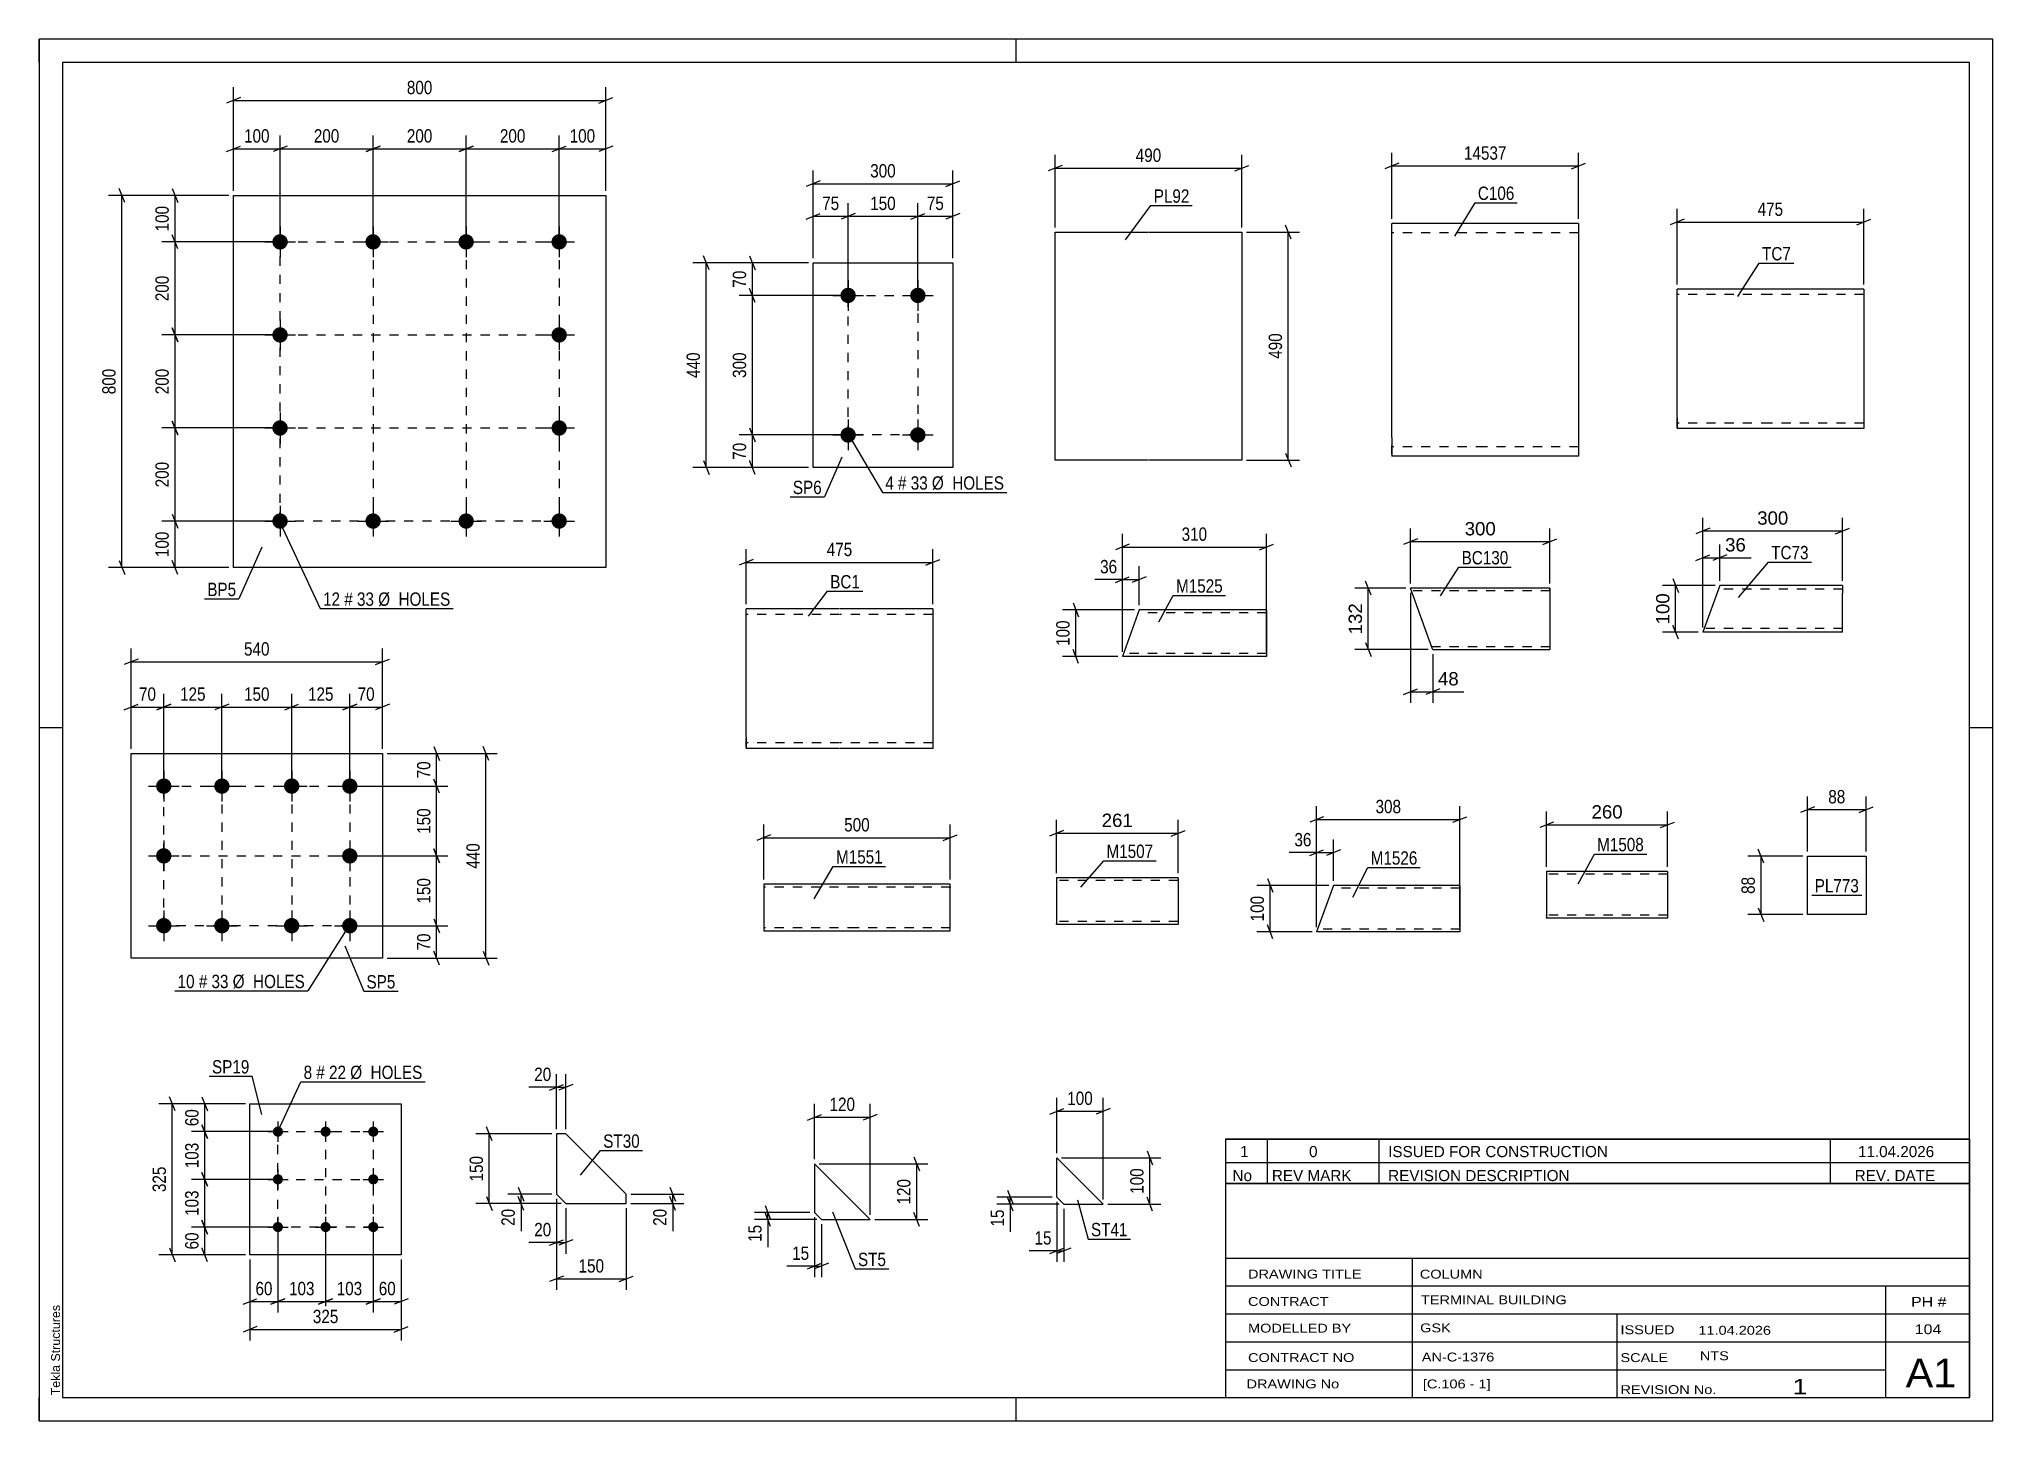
# Model space of a CAD drawing. Header units: millimetres. Extents: x 0 to 420, y 0 to 297.
import ezdxf

# ---------------------------------------------------------------- set-up
doc = ezdxf.new("R2010")
doc.units = ezdxf.units.MM
doc.linetypes.add('DXK_LINE_DOT2', pattern=[3.9198, 1.9599, -1.9599])
doc.styles.add('Arial', font='ARIAL.TTF', dxfattribs={"height": 0.2})
doc.styles.add('Arial Narrow', font='ARIALN.TTF', dxfattribs={"height": 0.2})

# ---------------------------------------------------------------- blocks, each defined once
blk = doc.blocks.new('Unknown-348435967-1132')
at = {"color": 5, "linetype": 'Continuous'}
for p, q in [((420, 297), (0, 297)), ((0, 297), (0, 0)), ((0, 292), (0, 297)), ((210, 292), (210, 297)), ((420, 0), (420, 297)), ((415, 292), (5, 292)), ((5, 292), (5, 5)), ((415, 5), (415, 292)), ((5, 149), (0, 149)), ((420, 149), (415, 149)), ((0, 0), (0, 5)), ((5, 5), (415, 5)), ((210, 0), (210, 5)), ((0, 0), (420, 0))]:
    blk.add_line(p, q, dxfattribs=at)
at = {"color": 174, "linetype": 'Continuous', "style": 'Arial'}
blk.add_text('Tekla Structures', height=1.9102, rotation=90, dxfattribs=at).set_placement((4.5, 5.5))
blk = doc.blocks.new('Bolt-348435967-2279 - 2245')
at = {"linetype": 'Continuous'}
for points in [[(51.8, 255.06, -1), (51.8, 251.76, -1)], [(71.8, 255.06, -1), (71.8, 251.76, -1)], [(91.8, 255.06, -1), (91.8, 251.76, -1)], [(111.8, 255.06, -1), (111.8, 251.76, -1)], [(51.8, 235.06, -1), (51.8, 231.76, -1)], [(111.8, 235.06, -1), (111.8, 231.76, -1)], [(51.8, 215.06, -1), (51.8, 211.76, -1)], [(111.8, 215.06, -1), (111.8, 211.76, -1)], [(51.8, 195.06, -1), (51.8, 191.76, -1)], [(71.8, 195.06, -1), (71.8, 191.76, -1)], [(91.8, 195.06, -1), (91.8, 191.76, -1)], [(111.8, 195.06, -1), (111.8, 191.76, -1)]]:
    blk.add_hatch(color=1, dxfattribs=at).paths.add_polyline_path(points)
at = {"color": 1, "linetype": 'Continuous'}
for p, q in [((51.8, 256.71), (51.8, 250.11)), ((71.8, 256.71), (71.8, 250.11)), ((91.8, 256.71), (91.8, 250.11)), ((111.8, 256.71), (111.8, 250.11)), ((48.5, 253.41), (55.1, 253.41)), ((68.5, 253.41), (75.1, 253.41)), ((88.5, 253.41), (95.1, 253.41)), ((108.5, 253.41), (115.1, 253.41)), ((51.8, 236.71), (51.8, 230.11)), ((111.8, 236.71), (111.8, 230.11)), ((48.5, 233.41), (55.1, 233.41)), ((108.5, 233.41), (115.1, 233.41)), ((51.8, 216.71), (51.8, 210.11)), ((111.8, 216.71), (111.8, 210.11)), ((48.5, 213.41), (55.1, 213.41)), ((108.5, 213.41), (115.1, 213.41)), ((48.5, 193.41), (55.1, 193.41)), ((51.8, 196.71), (51.8, 190.11)), ((68.5, 193.41), (75.1, 193.41)), ((71.8, 196.71), (71.8, 190.11)), ((88.5, 193.41), (95.1, 193.41)), ((91.8, 196.71), (91.8, 190.11)), ((108.5, 193.41), (115.1, 193.41)), ((111.8, 196.71), (111.8, 190.11))]:
    blk.add_line(p, q, dxfattribs=at)
blk = doc.blocks.new('Part-348435967-2294 - 2245')
at = {"color": 2, "linetype": 'Continuous'}
for p, q in [((41.8, 183.41), (41.8, 263.41)), ((41.8, 263.41), (121.8, 263.41)), ((121.8, 263.41), (121.8, 183.41)), ((121.8, 183.41), (41.8, 183.41))]:
    blk.add_line(p, q, dxfattribs=at)
blk = doc.blocks.new('Part-348435967-9302 - 9301')
at = {"color": 2, "linetype": 'Continuous'}
for p, q in [((361.31, 179.54), (357.67, 169.54)), ((387.67, 179.54), (361.31, 179.54)), ((387.67, 179.54), (387.67, 177.94)), ((387.67, 171.14), (387.67, 177.94)), ((387.67, 169.54), (357.67, 169.54)), ((387.67, 169.54), (387.67, 171.14))]:
    blk.add_line(p, q, dxfattribs=at)
at = {"color": 7, "linetype": 'DXK_LINE_DOT2'}
for p, q in [((387.67, 178.74), (361.01, 178.74)), ((387.67, 179.42), (387.67, 177.94)), ((387.67, 170.34), (357.96, 170.34)), ((387.67, 169.54), (387.67, 170.01))]:
    blk.add_line(p, q, dxfattribs=at)
blk = doc.blocks.new('Bolt-348435967-2156 - 2107')
at = {"linetype": 'Continuous'}
for points in [[(173.91, 243.56, -1), (173.91, 240.26, -1)], [(188.91, 243.56, -1), (188.91, 240.26, -1)], [(173.91, 213.56, -1), (173.91, 210.26, -1)], [(188.91, 213.56, -1), (188.91, 210.26, -1)]]:
    blk.add_hatch(color=1, dxfattribs=at).paths.add_polyline_path(points)
at = {"color": 1, "linetype": 'Continuous'}
for p, q in [((173.91, 245.21), (173.91, 238.61)), ((188.91, 245.21), (188.91, 238.61)), ((170.61, 241.91), (177.21, 241.91)), ((185.61, 241.91), (192.21, 241.91)), ((173.91, 215.21), (173.91, 208.61)), ((188.91, 215.21), (188.91, 208.61)), ((170.61, 211.91), (177.21, 211.91)), ((185.61, 211.91), (192.21, 211.91))]:
    blk.add_line(p, q, dxfattribs=at)
blk = doc.blocks.new('Part-348435967-2123 - 2107')
at = {"color": 2, "linetype": 'Continuous'}
for p, q in [((166.41, 204.91), (166.41, 248.91)), ((166.41, 248.91), (196.41, 248.91)), ((196.41, 248.91), (196.41, 204.91)), ((196.41, 204.91), (166.41, 204.91))]:
    blk.add_line(p, q, dxfattribs=at)
blk = doc.blocks.new('Part-348435967-9332 - 9331')
at = {"color": 2, "linetype": 'Continuous'}
for p, q in [((299.56, 165.89), (294.78, 179)), ((324.78, 179), (294.78, 179)), ((324.78, 179), (324.78, 178.9)), ((324.78, 178.9), (324.78, 165.8)), ((299.59, 165.8), (299.56, 165.89)), ((299.59, 165.8), (324.78, 165.8))]:
    blk.add_line(p, q, dxfattribs=at)
at = {"color": 7, "linetype": 'DXK_LINE_DOT2'}
for p, q in [((324.78, 178.4), (295, 178.4)), ((324.78, 178.64), (324.78, 179)), ((324.78, 166.4), (299.37, 166.4))]:
    blk.add_line(p, q, dxfattribs=at)
blk = doc.blocks.new('Part-348435967-1983 - 1934')
at = {"color": 2, "linetype": 'Continuous'}
for p, q in [((19.8, 99.44), (19.8, 143.44)), ((19.8, 143.44), (73.8, 143.44)), ((73.8, 143.44), (73.8, 99.44)), ((73.8, 99.44), (19.8, 99.44))]:
    blk.add_line(p, q, dxfattribs=at)
blk = doc.blocks.new('Bolt-348435967-1968 - 1934')
at = {"linetype": 'Continuous'}
for points in [[(26.8, 138.09, -1), (26.8, 134.79, -1)], [(39.3, 138.09, -1), (39.3, 134.79, -1)], [(54.3, 138.09, -1), (54.3, 134.79, -1)], [(66.8, 138.09, -1), (66.8, 134.79, -1)], [(26.8, 123.09, -1), (26.8, 119.79, -1)], [(66.8, 123.09, -1), (66.8, 119.79, -1)], [(26.8, 108.09, -1), (26.8, 104.79, -1)], [(39.3, 108.09, -1), (39.3, 104.79, -1)], [(54.3, 108.09, -1), (54.3, 104.79, -1)], [(66.8, 108.09, -1), (66.8, 104.79, -1)]]:
    blk.add_hatch(color=1, dxfattribs=at).paths.add_polyline_path(points)
at = {"color": 1, "linetype": 'Continuous'}
for p, q in [((26.8, 139.74), (26.8, 133.14)), ((39.3, 139.74), (39.3, 133.14)), ((54.3, 139.74), (54.3, 133.14)), ((66.8, 139.74), (66.8, 133.14)), ((23.5, 136.44), (30.1, 136.44)), ((36, 136.44), (42.6, 136.44)), ((51, 136.44), (57.6, 136.44)), ((63.5, 136.44), (70.1, 136.44)), ((26.8, 124.74), (26.8, 118.14)), ((66.8, 124.74), (66.8, 118.14)), ((23.5, 121.44), (30.1, 121.44)), ((63.5, 121.44), (70.1, 121.44)), ((26.8, 109.74), (26.8, 103.14)), ((39.3, 109.74), (39.3, 103.14)), ((54.3, 109.74), (54.3, 103.14)), ((66.8, 109.74), (66.8, 103.14)), ((23.5, 106.44), (30.1, 106.44)), ((36, 106.44), (42.6, 106.44)), ((51, 106.44), (57.6, 106.44)), ((63.5, 106.44), (70.1, 106.44))]:
    blk.add_line(p, q, dxfattribs=at)
blk = doc.blocks.new('Part-348435967-1872 - 1855')
at = {"color": 2, "linetype": 'Continuous'}
for p, q in [((372.12, 243.28), (352.12, 243.28)), ((352.12, 215.68), (352.12, 243.28)), ((392.22, 243.28), (372.22, 243.28)), ((392.22, 243.28), (392.22, 213.28)), ((352.12, 215.68), (352.12, 213.28)), ((372.12, 213.28), (352.12, 213.28)), ((392.22, 213.28), (372.22, 213.28))]:
    blk.add_line(p, q, dxfattribs=at)
at = {"color": 7, "linetype": 'DXK_LINE_DOT2'}
for p, q in [((372.12, 242.08), (352.12, 242.08)), ((392.22, 242.08), (372.22, 242.08)), ((352.12, 213.47), (352.12, 215.68)), ((352.12, 214.48), (352.12, 214.57)), ((372.12, 214.48), (352.12, 214.48)), ((392.22, 214.48), (372.22, 214.48)), ((392.22, 214.48), (392.22, 214.57))]:
    blk.add_line(p, q, dxfattribs=at)
blk = doc.blocks.new('Part-348435967-1813 - 1797')
at = {"color": 2, "linetype": 'Continuous'}
for p, q in [((166.66, 55.27), (166.66, 44.77)), ((166.66, 55.27), (178.66, 43.27)), ((166.66, 44.77), (168.16, 43.27)), ((168.16, 43.27), (178.66, 43.27))]:
    blk.add_line(p, q, dxfattribs=at)
blk = doc.blocks.new('Part-348435967-2392 - 2375')
at = {"color": 2, "linetype": 'Continuous'}
for p, q in [((172.01, 174.53), (152.01, 174.53)), ((152.01, 146.93), (152.01, 174.53)), ((192.11, 174.53), (172.11, 174.53)), ((192.11, 174.53), (192.11, 144.53)), ((152.01, 146.93), (152.01, 144.53)), ((172.01, 144.53), (152.01, 144.53)), ((192.11, 144.53), (172.11, 144.53))]:
    blk.add_line(p, q, dxfattribs=at)
at = {"color": 7, "linetype": 'DXK_LINE_DOT2'}
for p, q in [((172.01, 173.33), (152.01, 173.33)), ((192.11, 173.33), (172.11, 173.33)), ((152.01, 144.71), (152.01, 146.93)), ((152.01, 145.73), (152.01, 145.82)), ((172.01, 145.73), (152.01, 145.73)), ((192.11, 145.73), (172.11, 145.73)), ((192.11, 145.73), (192.11, 145.82))]:
    blk.add_line(p, q, dxfattribs=at)
blk = doc.blocks.new('Part-348435967-1731 - 1729')
at = {"color": 2, "linetype": 'Continuous'}
for p, q in [((113.22, 61.71), (111.22, 61.71)), ((111.22, 61.71), (111.22, 48.71)), ((126.22, 48.71), (113.22, 61.71)), ((111.22, 48.71), (113.22, 46.71)), ((113.22, 46.71), (126.22, 46.71)), ((126.22, 46.71), (126.22, 48.71))]:
    blk.add_line(p, q, dxfattribs=at)
blk = doc.blocks.new('Part-348435967-1619 - 1603')
at = {"color": 2, "linetype": 'Continuous'}
for p, q in [((45.34, 35.67), (45.34, 68.17)), ((45.34, 68.17), (77.84, 68.17)), ((77.84, 68.17), (77.84, 35.67)), ((77.84, 35.67), (45.34, 35.67))]:
    blk.add_line(p, q, dxfattribs=at)
blk = doc.blocks.new('Bolt-348435967-1652 - 1603')
at = {"linetype": 'Continuous'}
for points in [[(51.34, 63.27, -1), (51.34, 61.07, -1)], [(61.59, 63.27, -1), (61.59, 61.07, -1)], [(71.84, 63.27, -1), (71.84, 61.07, -1)], [(51.34, 53.02, -1), (51.34, 50.82, -1)], [(71.84, 53.02, -1), (71.84, 50.82, -1)], [(51.34, 42.77, -1), (51.34, 40.57, -1)], [(61.59, 42.77, -1), (61.59, 40.57, -1)], [(71.84, 42.77, -1), (71.84, 40.57, -1)]]:
    blk.add_hatch(color=1, dxfattribs=at).paths.add_polyline_path(points)
at = {"color": 1, "linetype": 'Continuous'}
for p, q in [((51.34, 64.37), (51.34, 59.97)), ((61.59, 64.37), (61.59, 59.97)), ((71.84, 64.37), (71.84, 59.97)), ((49.14, 62.17), (53.54, 62.17)), ((59.39, 62.17), (63.79, 62.17)), ((69.64, 62.17), (74.04, 62.17)), ((49.14, 51.92), (53.54, 51.92)), ((51.34, 54.12), (51.34, 49.72)), ((69.64, 51.92), (74.04, 51.92)), ((71.84, 54.12), (71.84, 49.72)), ((51.34, 43.87), (51.34, 39.47)), ((61.59, 43.87), (61.59, 39.47)), ((71.84, 43.87), (71.84, 39.47)), ((49.14, 41.67), (53.54, 41.67)), ((59.39, 41.67), (63.79, 41.67)), ((69.64, 41.67), (74.04, 41.67))]:
    blk.add_line(p, q, dxfattribs=at)
blk = doc.blocks.new('Part-348435967-1575 - 1559')
at = {"color": 2, "linetype": 'Continuous'}
for p, q in [((218.43, 206.53), (218.43, 255.53)), ((218.43, 255.53), (238.43, 255.53)), ((238.53, 255.53), (258.53, 255.53)), ((258.53, 255.53), (258.53, 206.53)), ((238.43, 206.53), (218.43, 206.53)), ((258.53, 206.53), (238.53, 206.53))]:
    blk.add_line(p, q, dxfattribs=at)
blk = doc.blocks.new('Part-348435967-1505 - 1503')
at = {"color": 2, "linetype": 'Continuous'}
for p, q in [((236.5, 174.31), (232.86, 164.31)), ((263.83, 174.31), (236.5, 174.31)), ((263.83, 174.31), (263.83, 164.31)), ((263.83, 164.31), (232.86, 164.31))]:
    blk.add_line(p, q, dxfattribs=at)
at = {"color": 7, "linetype": 'DXK_LINE_DOT2'}
for p, q in [((263.83, 173.71), (236.28, 173.71)), ((233.08, 164.91), (233.1, 164.96)), ((263.83, 164.91), (233.08, 164.91)), ((263.83, 164.91), (263.83, 164.96))]:
    blk.add_line(p, q, dxfattribs=at)
blk = doc.blocks.new('Part-348435967-1447 - 1445')
at = {"color": 2, "linetype": 'Continuous'}
for p, q in [((278.27, 115.11), (274.63, 105.11)), ((305.42, 115.11), (278.27, 115.11)), ((305.42, 115.11), (305.42, 105.11)), ((305.42, 105.11), (274.63, 105.11))]:
    blk.add_line(p, q, dxfattribs=at)
at = {"color": 7, "linetype": 'DXK_LINE_DOT2'}
for p, q in [((305.42, 114.51), (278.06, 114.51)), ((274.85, 105.71), (274.87, 105.75)), ((305.42, 105.71), (274.85, 105.71)), ((305.42, 105.71), (305.42, 105.75))]:
    blk.add_line(p, q, dxfattribs=at)
blk = doc.blocks.new('Part-348435967-1429 - 1427')
at = {"color": 2, "linetype": 'Continuous'}
for p, q in [((350.04, 118.09), (324.07, 118.09)), ((324.07, 118.09), (324.07, 108.18)), ((350.04, 118.09), (350.04, 108.09)), ((324.07, 108.09), (324.07, 108.18)), ((350.04, 108.09), (324.07, 108.09))]:
    blk.add_line(p, q, dxfattribs=at)
at = {"color": 7, "linetype": 'DXK_LINE_DOT2'}
for p, q in [((350.04, 117.49), (324.07, 117.49)), ((324.07, 108.69), (324.07, 108.74)), ((350.04, 108.69), (324.07, 108.69)), ((350.04, 108.69), (350.04, 108.74))]:
    blk.add_line(p, q, dxfattribs=at)
blk = doc.blocks.new('Part-348435967-1400 - 1384')
at = {"color": 2, "linetype": 'Continuous'}
for p, q in [((380.16, 108.81), (380.16, 121.38)), ((380.16, 121.38), (392.73, 121.38)), ((392.73, 121.38), (392.73, 108.81)), ((392.73, 108.81), (380.16, 108.81))]:
    blk.add_line(p, q, dxfattribs=at)
blk = doc.blocks.new('Part-348435967-1335 - 1319')
at = {"color": 2, "linetype": 'Continuous'}
for p, q in [((218.76, 48.06), (218.76, 56.56)), ((228.76, 46.56), (218.76, 56.56)), ((220.26, 46.56), (218.76, 48.06)), ((220.26, 46.56), (228.76, 46.56))]:
    blk.add_line(p, q, dxfattribs=at)
blk = doc.blocks.new('Part-348435967-1306 - 1290')
at = {"color": 2, "linetype": 'Continuous'}
for p, q in [((175.76, 115.35), (155.76, 115.35)), ((155.76, 115.35), (155.76, 105.44)), ((195.86, 115.35), (175.86, 115.35)), ((195.86, 106.55), (195.86, 115.35)), ((155.76, 105.44), (155.76, 105.35)), ((155.76, 105.35), (175.76, 105.35)), ((175.86, 105.35), (195.86, 105.35)), ((195.86, 105.35), (195.86, 106.55))]:
    blk.add_line(p, q, dxfattribs=at)
at = {"color": 7, "linetype": 'DXK_LINE_DOT2'}
for p, q in [((175.76, 114.75), (155.76, 114.75)), ((195.86, 114.75), (175.86, 114.75)), ((195.86, 114.71), (195.86, 114.75)), ((195.86, 114.75), (195.86, 114.71)), ((195.86, 114.61), (195.86, 114.71)), ((195.86, 114.71), (195.86, 114.61)), ((155.76, 105.95), (155.76, 106)), ((175.76, 105.95), (155.76, 105.95)), ((195.86, 105.95), (175.86, 105.95)), ((195.86, 106), (195.86, 106.32)), ((195.86, 105.95), (195.86, 106))]:
    blk.add_line(p, q, dxfattribs=at)
blk = doc.blocks.new('Part-348435967-1266 - 1249')
at = {"color": 2, "linetype": 'Continuous'}
for p, q in [((310.82, 257.38), (290.82, 257.38)), ((290.82, 211.38), (290.82, 257.38)), ((330.92, 257.38), (310.92, 257.38)), ((330.92, 257.38), (330.92, 207.38)), ((290.82, 211.38), (290.82, 207.38)), ((310.82, 207.38), (290.82, 207.38)), ((330.92, 207.38), (310.92, 207.38))]:
    blk.add_line(p, q, dxfattribs=at)
at = {"color": 7, "linetype": 'DXK_LINE_DOT2'}
for p, q in [((310.82, 255.38), (290.82, 255.38)), ((330.92, 255.38), (310.92, 255.38)), ((290.82, 207.69), (290.82, 211.38)), ((310.82, 209.38), (290.82, 209.38)), ((330.92, 209.38), (310.92, 209.38))]:
    blk.add_line(p, q, dxfattribs=at)
blk = doc.blocks.new('Part-348435967-1227 - 1224')
at = {"color": 2, "linetype": 'Continuous'}
for p, q in [((244.83, 116.72), (218.68, 116.72)), ((218.68, 116.72), (218.68, 106.81)), ((244.83, 116.72), (244.83, 106.72)), ((218.68, 106.72), (218.68, 106.81)), ((244.83, 106.72), (218.68, 106.72))]:
    blk.add_line(p, q, dxfattribs=at)
at = {"color": 7, "linetype": 'DXK_LINE_DOT2'}
for p, q in [((244.83, 116.12), (218.68, 116.12)), ((218.68, 107.32), (218.68, 107.36)), ((244.83, 107.32), (218.68, 107.32)), ((244.83, 107.32), (244.83, 107.36))]:
    blk.add_line(p, q, dxfattribs=at)
blk = doc.blocks.new('Rectangle-348435967-9124 - 2245')
at = {"color": 1, "linetype": 'DXK_LINE_DOT2'}
blk.add_lwpolyline([(51.8, 253.41), (111.8, 253.41), (111.8, 193.41), (51.8, 193.41), (51.8, 253.41)], close=True, dxfattribs=at)
blk = doc.blocks.new('Rectangle-348435967-9227 - 2107')
at = {"color": 1, "linetype": 'DXK_LINE_DOT2'}
blk.add_lwpolyline([(173.91, 241.91), (188.91, 241.91), (188.91, 211.91), (173.91, 211.91), (173.91, 241.91)], close=True, dxfattribs=at)
blk = doc.blocks.new('Rectangle-348435967-9163 - 1934')
at = {"color": 1, "linetype": 'DXK_LINE_DOT2'}
blk.add_lwpolyline([(26.8, 136.44), (66.8, 136.44), (66.8, 106.44), (26.8, 106.44), (26.8, 136.44)], close=True, dxfattribs=at)
blk = doc.blocks.new('Rectangle-348435967-9217 - 1603')
at = {"color": 1, "linetype": 'DXK_LINE_DOT2'}
blk.add_lwpolyline([(51.34, 62.17), (71.84, 62.17), (71.84, 41.67), (51.34, 41.67), (51.34, 62.17)], close=True, dxfattribs=at)
blk = doc.blocks.new('Line-348435967-9135 - 2245')
at = {"color": 1, "linetype": 'DXK_LINE_DOT2'}
blk.add_line((71.8, 253.41), (71.8, 193.41), dxfattribs=at)
blk = doc.blocks.new('Line-348435967-9196 - 1934')
at = {"color": 1, "linetype": 'DXK_LINE_DOT2'}
blk.add_line((26.8, 121.44), (66.8, 121.44), dxfattribs=at)
blk = doc.blocks.new('Line-348435967-9237 - 1603')
at = {"color": 1, "linetype": 'DXK_LINE_DOT2'}
blk.add_line((51.34, 51.92), (71.84, 51.92), dxfattribs=at)
blk = doc.blocks.new('Line-348435967-9142 - 2245')
at = {"color": 1, "linetype": 'DXK_LINE_DOT2'}
blk.add_line((91.8, 253.41), (91.8, 193.41), dxfattribs=at)
blk = doc.blocks.new('Line-348435967-9203 - 1934')
at = {"color": 1, "linetype": 'DXK_LINE_DOT2'}
blk.add_line((54.3, 136.44), (54.3, 106.44), dxfattribs=at)
blk = doc.blocks.new('Line-348435967-9244 - 1603')
at = {"color": 1, "linetype": 'DXK_LINE_DOT2'}
blk.add_line((61.59, 62.17), (61.59, 41.67), dxfattribs=at)
blk = doc.blocks.new('Line-348435967-9149 - 2245')
at = {"color": 1, "linetype": 'DXK_LINE_DOT2'}
blk.add_line((51.8, 233.41), (111.8, 233.41), dxfattribs=at)
blk = doc.blocks.new('Line-348435967-9210 - 1934')
at = {"color": 1, "linetype": 'DXK_LINE_DOT2'}
blk.add_line((39.3, 136.44), (39.3, 106.44), dxfattribs=at)
blk = doc.blocks.new('Line-348435967-9156 - 2245')
at = {"color": 1, "linetype": 'DXK_LINE_DOT2'}
blk.add_line((51.8, 213.41), (111.8, 213.41), dxfattribs=at)
blk = doc.blocks.new('StraightDimension-348435967-2361 - 2245')
at = {"color": 7, "linetype": 'Continuous'}
for p, q in [((50.8, 193.41), (26.37, 193.41)), ((28.62, 194.91), (29.82, 191.91)), ((29.22, 183.41), (29.22, 193.41)), ((29.82, 181.91), (28.62, 184.91)), ((40.8, 183.41), (26.37, 183.41))]:
    blk.add_line(p, q, dxfattribs=at)
at = {"color": 0}
blk.add_wipeout([(28.47, 191.75), (24.27, 191.75), (24.27, 185.06), (28.47, 185.06)], dxfattribs=at)
at = {"color": 3, "style": 'Arial Narrow'}
blk.add_text('100', height=2.863, rotation=90.0002, dxfattribs=at).set_placement((27.87, 185.66))
blk = doc.blocks.new('StraightDimension-348435967-2310 - 2245')
at = {"color": 7, "linetype": 'Continuous'}
for p, q in [((93.3, 274.01), (90.3, 272.81)), ((91.8, 254.41), (91.8, 276.26)), ((91.8, 273.41), (111.8, 273.41)), ((110.3, 272.81), (113.3, 274.01)), ((111.8, 254.41), (111.8, 276.26))]:
    blk.add_line(p, q, dxfattribs=at)
at = {"color": 0}
blk.add_wipeout([(105.14, 274.16), (105.14, 278.36), (98.46, 278.36), (98.46, 274.16)], dxfattribs=at)
at = {"color": 3, "style": 'Arial Narrow'}
blk.add_text('200', height=2.863, dxfattribs=at).set_placement((99.06, 274.76))
blk = doc.blocks.new('StraightDimension-348435967-2296 - 2245')
at = {"color": 7, "linetype": 'Continuous'}
for p, q in [((40.3, 272.81), (43.3, 274.01)), ((41.8, 264.41), (41.8, 276.26)), ((41.8, 273.41), (51.8, 273.41)), ((53.3, 274.01), (50.3, 272.81)), ((51.8, 254.41), (51.8, 276.26))]:
    blk.add_line(p, q, dxfattribs=at)
at = {"color": 0}
blk.add_wipeout([(50.14, 274.16), (50.14, 278.36), (43.46, 278.36), (43.46, 274.16)], dxfattribs=at)
at = {"color": 3, "style": 'Arial Narrow'}
blk.add_text('100', height=2.863, dxfattribs=at).set_placement((44.06, 274.76))
blk = doc.blocks.new('StraightDimension-348435967-2306 - 2245')
at = {"color": 7, "linetype": 'Continuous'}
for p, q in [((53.3, 274.01), (50.3, 272.81)), ((51.8, 254.41), (51.8, 276.26)), ((51.8, 273.41), (71.8, 273.41)), ((70.3, 272.81), (73.3, 274.01)), ((71.8, 254.41), (71.8, 276.26))]:
    blk.add_line(p, q, dxfattribs=at)
at = {"color": 0}
blk.add_wipeout([(65.14, 274.16), (65.14, 278.36), (58.46, 278.36), (58.46, 274.16)], dxfattribs=at)
at = {"color": 3, "style": 'Arial Narrow'}
blk.add_text('200', height=2.863, dxfattribs=at).set_placement((59.06, 274.76))
blk = doc.blocks.new('StraightDimension-348435967-2308 - 2245')
at = {"color": 7, "linetype": 'Continuous'}
for p, q in [((73.3, 274.01), (70.3, 272.81)), ((71.8, 254.41), (71.8, 276.26)), ((71.8, 273.41), (91.8, 273.41)), ((90.3, 272.81), (93.3, 274.01)), ((91.8, 254.41), (91.8, 276.26))]:
    blk.add_line(p, q, dxfattribs=at)
at = {"color": 0}
blk.add_wipeout([(85.14, 274.16), (85.14, 278.36), (78.46, 278.36), (78.46, 274.16)], dxfattribs=at)
at = {"color": 3, "style": 'Arial Narrow'}
blk.add_text('200', height=2.863, dxfattribs=at).set_placement((79.06, 274.76))
blk = doc.blocks.new('StraightDimension-348435967-2312 - 2245')
at = {"color": 7, "linetype": 'Continuous'}
for p, q in [((110.3, 272.81), (113.3, 274.01)), ((111.8, 254.41), (111.8, 276.26)), ((111.8, 273.41), (121.8, 273.41)), ((123.3, 274.01), (120.3, 272.81)), ((121.8, 264.41), (121.8, 276.26))]:
    blk.add_line(p, q, dxfattribs=at)
at = {"color": 0}
blk.add_wipeout([(120.14, 274.16), (120.14, 278.36), (113.46, 278.36), (113.46, 274.16)], dxfattribs=at)
at = {"color": 3, "style": 'Arial Narrow'}
blk.add_text('100', height=2.863, dxfattribs=at).set_placement((114.06, 274.76))
blk = doc.blocks.new('StraightDimension-348435967-2323 - 2245')
at = {"color": 7, "linetype": 'Continuous'}
for p, q in [((41.8, 264.41), (41.8, 286.66)), ((121.8, 264.41), (121.8, 286.66)), ((43.3, 284.41), (40.3, 283.21)), ((41.8, 283.81), (121.8, 283.81)), ((120.3, 283.21), (123.3, 284.41))]:
    blk.add_line(p, q, dxfattribs=at)
at = {"color": 0}
blk.add_wipeout([(85.14, 284.56), (85.14, 288.76), (78.46, 288.76), (78.46, 284.56)], dxfattribs=at)
at = {"color": 3, "style": 'Arial Narrow'}
blk.add_text('800', height=2.863, dxfattribs=at).set_placement((79.06, 285.16))
blk = doc.blocks.new('StraightDimension-348435967-2334 - 2245')
at = {"color": 7, "linetype": 'Continuous'}
for p, q in [((18.4, 261.91), (17.2, 264.91)), ((40.8, 263.41), (14.95, 263.41)), ((17.8, 183.41), (17.8, 263.41)), ((17.2, 184.91), (18.4, 181.91)), ((40.8, 183.41), (14.95, 183.41))]:
    blk.add_line(p, q, dxfattribs=at)
at = {"color": 0}
blk.add_wipeout([(17.05, 226.75), (12.85, 226.75), (12.85, 220.06), (17.05, 220.06)], dxfattribs=at)
at = {"color": 3, "style": 'Arial Narrow'}
blk.add_text('800', height=2.863, rotation=90.0002, dxfattribs=at).set_placement((16.45, 220.66))
blk = doc.blocks.new('StraightDimension-348435967-2345 - 2245')
at = {"color": 7, "linetype": 'Continuous'}
for p, q in [((50.8, 253.41), (26.37, 253.41)), ((29.82, 251.91), (28.62, 254.91)), ((29.22, 233.41), (29.22, 253.41)), ((50.8, 233.41), (26.37, 233.41)), ((28.62, 234.91), (29.82, 231.91))]:
    blk.add_line(p, q, dxfattribs=at)
at = {"color": 0}
blk.add_wipeout([(28.47, 246.75), (24.27, 246.75), (24.27, 240.06), (28.47, 240.06)], dxfattribs=at)
at = {"color": 3, "style": 'Arial Narrow'}
blk.add_text('200', height=2.863, rotation=90.0002, dxfattribs=at).set_placement((27.87, 240.66))
blk = doc.blocks.new('StraightDimension-348435967-2347 - 2245')
at = {"color": 7, "linetype": 'Continuous'}
for p, q in [((28.62, 264.91), (29.82, 261.91)), ((40.8, 263.41), (26.37, 263.41)), ((29.22, 253.41), (29.22, 263.41)), ((50.8, 253.41), (26.37, 253.41)), ((29.82, 251.91), (28.62, 254.91))]:
    blk.add_line(p, q, dxfattribs=at)
at = {"color": 0}
blk.add_wipeout([(28.47, 261.75), (24.27, 261.75), (24.27, 255.06), (28.47, 255.06)], dxfattribs=at)
at = {"color": 3, "style": 'Arial Narrow'}
blk.add_text('100', height=2.863, rotation=90.0002, dxfattribs=at).set_placement((27.87, 255.66))
blk = doc.blocks.new('StraightDimension-348435967-2357 - 2245')
at = {"color": 7, "linetype": 'Continuous'}
for p, q in [((50.8, 233.41), (26.37, 233.41)), ((29.82, 231.91), (28.62, 234.91)), ((29.22, 213.41), (29.22, 233.41)), ((28.62, 214.91), (29.82, 211.91)), ((50.8, 213.41), (26.37, 213.41))]:
    blk.add_line(p, q, dxfattribs=at)
at = {"color": 0}
blk.add_wipeout([(28.47, 226.75), (24.27, 226.75), (24.27, 220.06), (28.47, 220.06)], dxfattribs=at)
at = {"color": 3, "style": 'Arial Narrow'}
blk.add_text('200', height=2.863, rotation=90.0002, dxfattribs=at).set_placement((27.87, 220.66))
blk = doc.blocks.new('StraightDimension-348435967-2359 - 2245')
at = {"color": 7, "linetype": 'Continuous'}
for p, q in [((29.82, 211.91), (28.62, 214.91)), ((50.8, 213.41), (26.37, 213.41)), ((29.22, 193.41), (29.22, 213.41)), ((50.8, 193.41), (26.37, 193.41)), ((28.62, 194.91), (29.82, 191.91))]:
    blk.add_line(p, q, dxfattribs=at)
at = {"color": 0}
blk.add_wipeout([(28.47, 206.75), (24.27, 206.75), (24.27, 200.06), (28.47, 200.06)], dxfattribs=at)
at = {"color": 3, "style": 'Arial Narrow'}
blk.add_text('200', height=2.863, rotation=90.0002, dxfattribs=at).set_placement((27.87, 200.66))
blk = doc.blocks.new('StraightDimension-348435967-9431 - 9301')
at = {"color": 7, "linetype": 'Continuous'}
for p, q in [((351.2, 181.04), (352.4, 178.04)), ((360.31, 179.54), (348.95, 179.54)), ((351.8, 169.54), (351.8, 179.54)), ((356.67, 169.54), (348.95, 169.54)), ((352.4, 168.04), (351.2, 171.04))]:
    blk.add_line(p, q, dxfattribs=at)
at = {"color": 0}
blk.add_wipeout([(351.05, 178.47), (346.85, 178.47), (346.85, 170.6), (351.05, 170.6)], dxfattribs=at)
at = {"color": 3, "style": 'Arial'}
blk.add_text('100', height=2.865, rotation=90.0002, dxfattribs=at).set_placement((350.45, 171.2))
blk = doc.blocks.new('StraightDimension-348435967-9402 - 9301')
at = {"color": 7, "linetype": 'Continuous'}
for p, q in [((356.17, 184.93), (359.17, 186.13)), ((357.67, 170.54), (357.67, 188.38)), ((357.67, 185.53), (361.31, 185.53)), ((362.81, 186.13), (359.81, 184.93)), ((361.31, 180.54), (361.31, 188.38))]:
    blk.add_line(p, q, dxfattribs=at)
at = {"color": 0}
blk.add_wipeout([(367.48, 186.28), (367.48, 190.48), (361.83, 190.48), (361.83, 186.28)], dxfattribs=at)
at = {"color": 7, "linetype": 'Continuous'}
blk.add_line((361.31, 185.53), (368, 185.53), dxfattribs=at)
blk.add_line((361.31, 185.53), (368, 185.53), dxfattribs=at)
at = {"color": 3, "style": 'Arial'}
blk.add_text('36', height=2.865, dxfattribs=at).set_placement((362.43, 186.88))
blk = doc.blocks.new('StraightDimension-348435967-9420 - 9301')
at = {"color": 7, "linetype": 'Continuous'}
for p, q in [((357.67, 170.54), (357.67, 194.13)), ((387.67, 180.54), (387.67, 194.13)), ((359.17, 191.88), (356.17, 190.68)), ((357.67, 191.28), (387.67, 191.28)), ((386.17, 190.68), (389.17, 191.88))]:
    blk.add_line(p, q, dxfattribs=at)
at = {"color": 0}
blk.add_wipeout([(376.6, 192.03), (376.6, 196.23), (368.73, 196.23), (368.73, 192.03)], dxfattribs=at)
at = {"color": 3, "style": 'Arial'}
blk.add_text('300', height=2.865, dxfattribs=at).set_placement((369.33, 192.63))
blk = doc.blocks.new('StraightDimension-348435967-2220 - 2107')
at = {"color": 7, "linetype": 'Continuous'}
for p, q in [((166.41, 249.91), (166.41, 261.76)), ((173.91, 242.91), (173.91, 261.76)), ((164.91, 258.31), (167.91, 259.51)), ((166.41, 258.91), (173.91, 258.91)), ((175.41, 259.51), (172.41, 258.31))]:
    blk.add_line(p, q, dxfattribs=at)
at = {"color": 0}
blk.add_wipeout([(172.58, 259.66), (172.58, 263.86), (167.73, 263.86), (167.73, 259.66)], dxfattribs=at)
at = {"color": 3, "style": 'Arial Narrow'}
blk.add_text('75', height=2.863, dxfattribs=at).set_placement((168.33, 260.26))
blk = doc.blocks.new('StraightDimension-348435967-2179 - 2107')
at = {"color": 7, "linetype": 'Continuous'}
for p, q in [((172.91, 211.91), (150.48, 211.91)), ((152.73, 213.41), (153.93, 210.41)), ((153.33, 204.91), (153.33, 211.91)), ((153.93, 203.41), (152.73, 206.41)), ((165.41, 204.91), (150.48, 204.91))]:
    blk.add_line(p, q, dxfattribs=at)
at = {"color": 0}
blk.add_wipeout([(152.58, 210.84), (148.38, 210.84), (148.38, 205.98), (152.58, 205.98)], dxfattribs=at)
at = {"color": 3, "style": 'Arial Narrow'}
blk.add_text('70', height=2.863, rotation=90.0002, dxfattribs=at).set_placement((151.98, 206.58))
blk = doc.blocks.new('StraightDimension-348435967-2158 - 2107')
at = {"color": 7, "linetype": 'Continuous'}
for p, q in [((165.41, 248.91), (140.56, 248.91)), ((144.01, 247.41), (142.81, 250.41)), ((143.41, 204.91), (143.41, 248.91)), ((142.81, 206.41), (144.01, 203.41)), ((165.41, 204.91), (140.56, 204.91))]:
    blk.add_line(p, q, dxfattribs=at)
at = {"color": 0}
blk.add_wipeout([(142.66, 230.25), (138.46, 230.25), (138.46, 223.57), (142.66, 223.57)], dxfattribs=at)
at = {"color": 3, "style": 'Arial Narrow'}
blk.add_text('440', height=2.863, rotation=90.0002, dxfattribs=at).set_placement((142.06, 224.17))
blk = doc.blocks.new('StraightDimension-348435967-2169 - 2107')
at = {"color": 7, "linetype": 'Continuous'}
for p, q in [((165.41, 248.91), (150.48, 248.91)), ((152.73, 250.41), (153.93, 247.41)), ((153.33, 241.91), (153.33, 248.91)), ((172.91, 241.91), (150.48, 241.91)), ((153.93, 240.41), (152.73, 243.41))]:
    blk.add_line(p, q, dxfattribs=at)
at = {"color": 0}
blk.add_wipeout([(152.58, 247.84), (148.38, 247.84), (148.38, 242.98), (152.58, 242.98)], dxfattribs=at)
at = {"color": 3, "style": 'Arial Narrow'}
blk.add_text('70', height=2.863, rotation=90.0002, dxfattribs=at).set_placement((151.98, 243.58))
blk = doc.blocks.new('StraightDimension-348435967-2189 - 2107')
at = {"color": 7, "linetype": 'Continuous'}
for p, q in [((172.91, 241.91), (150.48, 241.91)), ((153.93, 240.41), (152.73, 243.41)), ((153.33, 211.91), (153.33, 241.91)), ((172.91, 211.91), (150.48, 211.91)), ((152.73, 213.41), (153.93, 210.41))]:
    blk.add_line(p, q, dxfattribs=at)
at = {"color": 0}
blk.add_wipeout([(152.58, 230.25), (148.38, 230.25), (148.38, 223.57), (152.58, 223.57)], dxfattribs=at)
at = {"color": 3, "style": 'Arial Narrow'}
blk.add_text('300', height=2.863, rotation=90.0002, dxfattribs=at).set_placement((151.98, 224.17))
blk = doc.blocks.new('StraightDimension-348435967-2200 - 2107')
at = {"color": 7, "linetype": 'Continuous'}
for p, q in [((188.91, 242.91), (188.91, 261.76)), ((196.41, 249.91), (196.41, 261.76)), ((187.41, 258.31), (190.41, 259.51)), ((188.91, 258.91), (196.41, 258.91)), ((197.91, 259.51), (194.91, 258.31))]:
    blk.add_line(p, q, dxfattribs=at)
at = {"color": 0}
blk.add_wipeout([(195.08, 259.66), (195.08, 263.86), (190.23, 263.86), (190.23, 259.66)], dxfattribs=at)
at = {"color": 3, "style": 'Arial Narrow'}
blk.add_text('75', height=2.863, dxfattribs=at).set_placement((190.83, 260.26))
blk = doc.blocks.new('StraightDimension-348435967-2210 - 2107')
at = {"color": 7, "linetype": 'Continuous'}
for p, q in [((173.91, 242.91), (173.91, 261.76)), ((188.91, 242.91), (188.91, 261.76)), ((175.41, 259.51), (172.41, 258.31)), ((173.91, 258.91), (188.91, 258.91)), ((187.41, 258.31), (190.41, 259.51))]:
    blk.add_line(p, q, dxfattribs=at)
at = {"color": 0}
blk.add_wipeout([(184.75, 259.66), (184.75, 263.86), (178.06, 263.86), (178.06, 259.66)], dxfattribs=at)
at = {"color": 3, "style": 'Arial Narrow'}
blk.add_text('150', height=2.863, dxfattribs=at).set_placement((178.66, 260.26))
blk = doc.blocks.new('StraightDimension-348435967-2231 - 2107')
at = {"color": 7, "linetype": 'Continuous'}
for p, q in [((167.91, 266.51), (164.91, 265.31)), ((166.41, 249.91), (166.41, 268.76)), ((166.41, 265.91), (196.41, 265.91)), ((194.91, 265.31), (197.91, 266.51)), ((196.41, 249.91), (196.41, 268.76))]:
    blk.add_line(p, q, dxfattribs=at)
at = {"color": 0}
blk.add_wipeout([(184.75, 266.66), (184.75, 270.86), (178.06, 270.86), (178.06, 266.66)], dxfattribs=at)
at = {"color": 3, "style": 'Arial Narrow'}
blk.add_text('300', height=2.863, dxfattribs=at).set_placement((178.66, 267.26))
blk = doc.blocks.new('StraightDimension-348435967-9349 - 9331')
at = {"color": 7, "linetype": 'Continuous'}
for p, q in [((294.78, 178), (294.78, 154.33)), ((299.59, 164.8), (299.59, 154.33)), ((293.28, 156.13), (296.28, 157.33)), ((294.78, 156.73), (299.59, 156.73)), ((301.09, 157.33), (298.09, 156.13))]:
    blk.add_line(p, q, dxfattribs=at)
at = {"color": 0}
blk.add_wipeout([(305.76, 157.48), (305.76, 161.68), (300.11, 161.68), (300.11, 157.48)], dxfattribs=at)
at = {"color": 7, "linetype": 'Continuous'}
blk.add_line((299.59, 156.73), (306.29, 156.73), dxfattribs=at)
blk.add_line((299.59, 156.73), (306.29, 156.73), dxfattribs=at)
at = {"color": 3, "style": 'Arial'}
blk.add_text('48', height=2.865, dxfattribs=at).set_placement((300.71, 158.08))
blk = doc.blocks.new('StraightDimension-348435967-9369 - 9331')
at = {"color": 7, "linetype": 'Continuous'}
for p, q in [((293.78, 179), (282.87, 179)), ((286.32, 177.5), (285.12, 180.5)), ((285.72, 165.8), (285.72, 179)), ((298.59, 165.8), (282.87, 165.8)), ((285.12, 167.3), (286.32, 164.3))]:
    blk.add_line(p, q, dxfattribs=at)
at = {"color": 0}
blk.add_wipeout([(284.97, 176.33), (280.77, 176.33), (280.77, 168.46), (284.97, 168.46)], dxfattribs=at)
at = {"color": 3, "style": 'Arial'}
blk.add_text('132', height=2.865, rotation=90.0002, dxfattribs=at).set_placement((284.37, 169.06))
blk = doc.blocks.new('StraightDimension-348435967-9338 - 9331')
at = {"color": 7, "linetype": 'Continuous'}
for p, q in [((296.28, 189.58), (293.28, 188.38)), ((294.78, 180), (294.78, 191.83)), ((323.28, 188.38), (326.28, 189.58)), ((324.78, 180), (324.78, 191.83)), ((294.78, 188.98), (324.78, 188.98))]:
    blk.add_line(p, q, dxfattribs=at)
at = {"color": 0}
blk.add_wipeout([(313.72, 189.73), (313.72, 193.93), (305.85, 193.93), (305.85, 189.73)], dxfattribs=at)
at = {"color": 3, "style": 'Arial'}
blk.add_text('300', height=2.865, dxfattribs=at).set_placement((306.45, 190.33))
blk = doc.blocks.new('StraightDimension-348435967-1985 - 1934')
at = {"color": 7, "linetype": 'Continuous'}
for p, q in [((67.8, 106.44), (87.86, 106.44)), ((84.86, 107.94), (86.06, 104.94)), ((85.46, 99.44), (85.46, 106.44)), ((86.06, 97.94), (84.86, 100.94)), ((74.8, 99.44), (87.86, 99.44))]:
    blk.add_line(p, q, dxfattribs=at)
at = {"color": 0}
blk.add_wipeout([(84.71, 105.36), (80.51, 105.36), (80.51, 100.51), (84.71, 100.51)], dxfattribs=at)
at = {"color": 3, "style": 'Arial Narrow'}
blk.add_text('70', height=2.863, rotation=90.0002, dxfattribs=at).set_placement((84.11, 101.11))
blk = doc.blocks.new('StraightDimension-348435967-1995 - 1934')
at = {"color": 7, "linetype": 'Continuous'}
for p, q in [((86.06, 119.94), (84.86, 122.94)), ((67.8, 121.44), (87.86, 121.44)), ((85.46, 106.44), (85.46, 121.44)), ((67.8, 106.44), (87.86, 106.44)), ((84.86, 107.94), (86.06, 104.94))]:
    blk.add_line(p, q, dxfattribs=at)
at = {"color": 0}
blk.add_wipeout([(84.71, 117.28), (80.51, 117.28), (80.51, 110.59), (84.71, 110.59)], dxfattribs=at)
at = {"color": 3, "style": 'Arial Narrow'}
blk.add_text('150', height=2.863, rotation=90.0002, dxfattribs=at).set_placement((84.11, 111.19))
blk = doc.blocks.new('StraightDimension-348435967-1997 - 1934')
at = {"color": 7, "linetype": 'Continuous'}
for p, q in [((67.8, 136.44), (87.86, 136.44)), ((86.06, 134.94), (84.86, 137.94)), ((85.46, 121.44), (85.46, 136.44)), ((84.86, 122.94), (86.06, 119.94)), ((67.8, 121.44), (87.86, 121.44))]:
    blk.add_line(p, q, dxfattribs=at)
at = {"color": 0}
blk.add_wipeout([(84.71, 132.28), (80.51, 132.28), (80.51, 125.59), (84.71, 125.59)], dxfattribs=at)
at = {"color": 3, "style": 'Arial Narrow'}
blk.add_text('150', height=2.863, rotation=90.0002, dxfattribs=at).set_placement((84.11, 126.19))
blk = doc.blocks.new('StraightDimension-348435967-1999 - 1934')
at = {"color": 7, "linetype": 'Continuous'}
for p, q in [((74.8, 143.44), (87.86, 143.44)), ((84.86, 144.94), (86.06, 141.94)), ((85.46, 136.44), (85.46, 143.44)), ((67.8, 136.44), (87.86, 136.44)), ((86.06, 134.94), (84.86, 137.94))]:
    blk.add_line(p, q, dxfattribs=at)
at = {"color": 0}
blk.add_wipeout([(84.71, 142.36), (80.51, 142.36), (80.51, 137.51), (84.71, 137.51)], dxfattribs=at)
at = {"color": 3, "style": 'Arial Narrow'}
blk.add_text('70', height=2.863, rotation=90.0002, dxfattribs=at).set_placement((84.11, 138.11))
blk = doc.blocks.new('StraightDimension-348435967-2010 - 1934')
at = {"color": 7, "linetype": 'Continuous'}
for p, q in [((74.8, 143.44), (98.46, 143.44)), ((96.66, 141.94), (95.46, 144.94)), ((96.06, 99.44), (96.06, 143.44)), ((95.46, 100.94), (96.66, 97.94)), ((74.8, 99.44), (98.46, 99.44))]:
    blk.add_line(p, q, dxfattribs=at)
at = {"color": 0}
blk.add_wipeout([(95.31, 124.78), (91.11, 124.78), (91.11, 118.09), (95.31, 118.09)], dxfattribs=at)
at = {"color": 3, "style": 'Arial Narrow'}
blk.add_text('440', height=2.863, rotation=90.0002, dxfattribs=at).set_placement((94.71, 118.69))
blk = doc.blocks.new('StraightDimension-348435967-2021 - 1934')
at = {"color": 7, "linetype": 'Continuous'}
for p, q in [((66.8, 137.44), (66.8, 156.29)), ((73.8, 144.44), (73.8, 156.29)), ((65.3, 152.84), (68.3, 154.04)), ((66.8, 153.44), (73.8, 153.44)), ((75.3, 154.04), (72.3, 152.84))]:
    blk.add_line(p, q, dxfattribs=at)
at = {"color": 0}
blk.add_wipeout([(72.73, 154.19), (72.73, 158.39), (67.88, 158.39), (67.88, 154.19)], dxfattribs=at)
at = {"color": 3, "style": 'Arial Narrow'}
blk.add_text('70', height=2.863, dxfattribs=at).set_placement((68.48, 154.79))
blk = doc.blocks.new('StraightDimension-348435967-2031 - 1934')
at = {"color": 7, "linetype": 'Continuous'}
for p, q in [((54.3, 137.44), (54.3, 156.29)), ((66.8, 137.44), (66.8, 156.29)), ((52.8, 152.84), (55.8, 154.04)), ((54.3, 153.44), (66.8, 153.44)), ((68.3, 154.04), (65.3, 152.84))]:
    blk.add_line(p, q, dxfattribs=at)
at = {"color": 0}
blk.add_wipeout([(63.9, 154.19), (63.9, 158.39), (57.21, 158.39), (57.21, 154.19)], dxfattribs=at)
at = {"color": 3, "style": 'Arial Narrow'}
blk.add_text('125', height=2.863, dxfattribs=at).set_placement((57.81, 154.79))
blk = doc.blocks.new('StraightDimension-348435967-2033 - 1934')
at = {"color": 7, "linetype": 'Continuous'}
for p, q in [((39.3, 137.44), (39.3, 156.29)), ((54.3, 137.44), (54.3, 156.29)), ((40.8, 154.04), (37.8, 152.84)), ((39.3, 153.44), (54.3, 153.44)), ((52.8, 152.84), (55.8, 154.04))]:
    blk.add_line(p, q, dxfattribs=at)
at = {"color": 0}
blk.add_wipeout([(50.15, 154.19), (50.15, 158.39), (43.46, 158.39), (43.46, 154.19)], dxfattribs=at)
at = {"color": 3, "style": 'Arial Narrow'}
blk.add_text('150', height=2.863, dxfattribs=at).set_placement((44.06, 154.79))
blk = doc.blocks.new('StraightDimension-348435967-2035 - 1934')
at = {"color": 7, "linetype": 'Continuous'}
for p, q in [((26.8, 137.44), (26.8, 156.29)), ((39.3, 137.44), (39.3, 156.29)), ((25.3, 152.84), (28.3, 154.04)), ((26.8, 153.44), (39.3, 153.44)), ((40.8, 154.04), (37.8, 152.84))]:
    blk.add_line(p, q, dxfattribs=at)
at = {"color": 0}
blk.add_wipeout([(36.4, 154.19), (36.4, 158.39), (29.71, 158.39), (29.71, 154.19)], dxfattribs=at)
at = {"color": 3, "style": 'Arial Narrow'}
blk.add_text('125', height=2.863, dxfattribs=at).set_placement((30.31, 154.79))
blk = doc.blocks.new('StraightDimension-348435967-2037 - 1934')
at = {"color": 7, "linetype": 'Continuous'}
for p, q in [((19.8, 144.44), (19.8, 156.29)), ((26.8, 137.44), (26.8, 156.29)), ((18.3, 152.84), (21.3, 154.04)), ((19.8, 153.44), (26.8, 153.44)), ((28.3, 154.04), (25.3, 152.84))]:
    blk.add_line(p, q, dxfattribs=at)
at = {"color": 0}
blk.add_wipeout([(25.73, 154.19), (25.73, 158.39), (20.88, 158.39), (20.88, 154.19)], dxfattribs=at)
at = {"color": 3, "style": 'Arial Narrow'}
blk.add_text('70', height=2.863, dxfattribs=at).set_placement((21.48, 154.79))
blk = doc.blocks.new('StraightDimension-348435967-2048 - 1934')
at = {"color": 7, "linetype": 'Continuous'}
for p, q in [((19.8, 144.44), (19.8, 166)), ((73.8, 144.44), (73.8, 166)), ((21.3, 163.75), (18.3, 162.55)), ((19.8, 163.15), (73.8, 163.15)), ((72.3, 162.55), (75.3, 163.75))]:
    blk.add_line(p, q, dxfattribs=at)
at = {"color": 0}
blk.add_wipeout([(50.15, 163.9), (50.15, 168.1), (43.46, 168.1), (43.46, 163.9)], dxfattribs=at)
at = {"color": 3, "style": 'Arial Narrow'}
blk.add_text('540', height=2.863, dxfattribs=at).set_placement((44.06, 164.5))
blk = doc.blocks.new('StraightDimension-348435967-1875 - 1855')
at = {"color": 7, "linetype": 'Continuous'}
for p, q in [((352.12, 244.28), (352.12, 260.51)), ((392.22, 244.28), (392.22, 260.51)), ((353.62, 258.26), (350.62, 257.06)), ((352.12, 257.66), (392.22, 257.66)), ((390.72, 257.06), (393.72, 258.26))]:
    blk.add_line(p, q, dxfattribs=at)
at = {"color": 0}
blk.add_wipeout([(375.51, 258.41), (375.51, 262.61), (368.82, 262.61), (368.82, 258.41)], dxfattribs=at)
at = {"color": 3, "style": 'Arial Narrow'}
blk.add_text('475', height=2.863, dxfattribs=at).set_placement((369.42, 259.01))
blk = doc.blocks.new('StraightDimension-348435967-1833 - 1797')
at = {"color": 7, "linetype": 'Continuous'}
for p, q in [((166.66, 56.27), (166.66, 68.12)), ((178.66, 44.27), (178.66, 68.12)), ((165.16, 64.67), (168.16, 65.87)), ((166.66, 65.27), (178.66, 65.27)), ((180.16, 65.87), (177.16, 64.67))]:
    blk.add_line(p, q, dxfattribs=at)
at = {"color": 0}
blk.add_wipeout([(176.01, 66.02), (176.01, 70.22), (169.32, 70.22), (169.32, 66.02)], dxfattribs=at)
at = {"color": 3, "style": 'Arial Narrow'}
blk.add_text('120', height=2.863, dxfattribs=at).set_placement((169.92, 66.62))
blk = doc.blocks.new('StraightDimension-348435967-1815 - 1797')
at = {"color": 7, "linetype": 'Continuous'}
for p, q in [((167.66, 55.27), (191.06, 55.27)), ((188.06, 56.77), (189.26, 53.77)), ((188.66, 43.27), (188.66, 55.27)), ((179.66, 43.27), (191.06, 43.27)), ((189.26, 41.77), (188.06, 44.77))]:
    blk.add_line(p, q, dxfattribs=at)
at = {"color": 0}
blk.add_wipeout([(187.91, 52.61), (183.71, 52.61), (183.71, 45.92), (187.91, 45.92)], dxfattribs=at)
at = {"color": 3, "style": 'Arial Narrow'}
blk.add_text('120', height=2.863, rotation=90.0002, dxfattribs=at).set_placement((187.31, 46.52))
blk = doc.blocks.new('StraightDimension-348435967-1822 - 1797')
at = {"color": 7, "linetype": 'Continuous'}
for p, q in [((156.06, 46.27), (157.26, 43.27)), ((165.66, 44.77), (153.81, 44.77)), ((167.16, 43.27), (153.81, 43.27)), ((157.26, 41.77), (156.06, 44.77)), ((156.66, 43.27), (156.66, 44.77))]:
    blk.add_line(p, q, dxfattribs=at)
at = {"color": 0}
blk.add_wipeout([(155.91, 42.74), (151.71, 42.74), (151.71, 37.88), (155.91, 37.88)], dxfattribs=at)
at = {"color": 7, "linetype": 'Continuous'}
blk.add_line((156.66, 43.27), (156.66, 37.36), dxfattribs=at)
blk.add_line((156.66, 43.27), (156.66, 37.36), dxfattribs=at)
at = {"color": 3, "style": 'Arial Narrow'}
blk.add_text('15', height=2.863, rotation=90.0002, dxfattribs=at).set_placement((155.31, 38.48))
blk = doc.blocks.new('StraightDimension-348435967-1842 - 1797')
at = {"color": 7, "linetype": 'Continuous'}
for p, q in [((166.66, 43.77), (166.66, 30.87)), ((168.16, 42.27), (168.16, 30.87)), ((165.16, 32.67), (168.16, 33.87)), ((169.66, 33.87), (166.66, 32.67)), ((166.66, 33.27), (168.16, 33.27))]:
    blk.add_line(p, q, dxfattribs=at)
at = {"color": 0}
blk.add_wipeout([(166.14, 34.02), (166.14, 38.22), (161.28, 38.22), (161.28, 34.02)], dxfattribs=at)
at = {"color": 7, "linetype": 'Continuous'}
blk.add_line((166.66, 33.27), (160.76, 33.27), dxfattribs=at)
blk.add_line((166.66, 33.27), (160.76, 33.27), dxfattribs=at)
at = {"color": 3, "style": 'Arial Narrow'}
blk.add_text('15', height=2.863, dxfattribs=at).set_placement((161.88, 34.62))
blk = doc.blocks.new('StraightDimension-348435967-2395 - 2375')
at = {"color": 7, "linetype": 'Continuous'}
for p, q in [((153.51, 185.13), (150.51, 183.93)), ((152.01, 175.53), (152.01, 187.38)), ((190.61, 183.93), (193.61, 185.13)), ((192.11, 175.53), (192.11, 187.38)), ((152.01, 184.53), (192.11, 184.53))]:
    blk.add_line(p, q, dxfattribs=at)
at = {"color": 0}
blk.add_wipeout([(175.4, 185.28), (175.4, 189.48), (168.72, 189.48), (168.72, 185.28)], dxfattribs=at)
at = {"color": 3, "style": 'Arial Narrow'}
blk.add_text('475', height=2.863, dxfattribs=at).set_placement((169.32, 185.88))
blk = doc.blocks.new('StraightDimension-348435967-1776 - 1729')
at = {"color": 7, "linetype": 'Continuous'}
for p, q in [((111.22, 47.71), (111.22, 28.14)), ((126.22, 45.71), (126.22, 28.14)), ((112.72, 31.14), (109.72, 29.94)), ((111.22, 30.54), (126.22, 30.54)), ((124.72, 29.94), (127.72, 31.14))]:
    blk.add_line(p, q, dxfattribs=at)
at = {"color": 0}
blk.add_wipeout([(122.06, 31.29), (122.06, 35.49), (115.37, 35.49), (115.37, 31.29)], dxfattribs=at)
at = {"color": 3, "style": 'Arial Narrow'}
blk.add_text('150', height=2.863, dxfattribs=at).set_placement((115.97, 31.89))
blk = doc.blocks.new('StraightDimension-348435967-1765 - 1729')
at = {"color": 7, "linetype": 'Continuous'}
for p, q in [((110.22, 48.71), (100.75, 48.71)), ((112.22, 46.71), (100.75, 46.71)), ((103, 50.21), (104.2, 47.21)), ((104.2, 45.21), (103, 48.21)), ((103.6, 46.71), (103.6, 48.71))]:
    blk.add_line(p, q, dxfattribs=at)
at = {"color": 0}
blk.add_wipeout([(102.85, 46.19), (98.65, 46.19), (98.65, 41.33), (102.85, 41.33)], dxfattribs=at)
at = {"color": 7, "linetype": 'Continuous'}
blk.add_line((103.6, 46.71), (103.6, 40.81), dxfattribs=at)
blk.add_line((103.6, 46.71), (103.6, 40.81), dxfattribs=at)
at = {"color": 3, "style": 'Arial Narrow'}
blk.add_text('20', height=2.863, rotation=90.0002, dxfattribs=at).set_placement((102.25, 41.93))
blk = doc.blocks.new('StraightDimension-348435967-1733 - 1729')
at = {"color": 7, "linetype": 'Continuous'}
for p, q in [((109.72, 71.11), (112.72, 72.31)), ((111.22, 62.71), (111.22, 74.56)), ((111.22, 71.71), (113.22, 71.71)), ((114.72, 72.31), (111.72, 71.11)), ((113.22, 62.71), (113.22, 74.56))]:
    blk.add_line(p, q, dxfattribs=at)
at = {"color": 0}
blk.add_wipeout([(110.69, 72.46), (110.69, 76.66), (105.84, 76.66), (105.84, 72.46)], dxfattribs=at)
at = {"color": 7, "linetype": 'Continuous'}
blk.add_line((111.22, 71.71), (105.31, 71.71), dxfattribs=at)
blk.add_line((111.22, 71.71), (105.31, 71.71), dxfattribs=at)
at = {"color": 3, "style": 'Arial Narrow'}
blk.add_text('20', height=2.863, dxfattribs=at).set_placement((106.44, 73.06))
blk = doc.blocks.new('StraightDimension-348435967-1746 - 1729')
at = {"color": 7, "linetype": 'Continuous'}
for p, q in [((111.22, 47.71), (111.22, 35.94)), ((113.22, 45.71), (113.22, 35.94)), ((109.72, 37.74), (112.72, 38.94)), ((111.22, 38.34), (113.22, 38.34)), ((114.72, 38.94), (111.72, 37.74))]:
    blk.add_line(p, q, dxfattribs=at)
at = {"color": 0}
blk.add_wipeout([(110.69, 39.09), (110.69, 43.29), (105.84, 43.29), (105.84, 39.09)], dxfattribs=at)
at = {"color": 7, "linetype": 'Continuous'}
blk.add_line((111.22, 38.34), (105.31, 38.34), dxfattribs=at)
blk.add_line((111.22, 38.34), (105.31, 38.34), dxfattribs=at)
at = {"color": 3, "style": 'Arial Narrow'}
blk.add_text('20', height=2.863, dxfattribs=at).set_placement((106.44, 39.69))
blk = doc.blocks.new('StraightDimension-348435967-1758 - 1729')
at = {"color": 7, "linetype": 'Continuous'}
for p, q in [((127.22, 48.71), (138.62, 48.71)), ((127.22, 46.71), (138.62, 46.71)), ((135.62, 50.21), (136.82, 47.21)), ((136.82, 45.21), (135.62, 48.21)), ((136.22, 46.71), (136.22, 48.71))]:
    blk.add_line(p, q, dxfattribs=at)
at = {"color": 0}
blk.add_wipeout([(135.47, 46.19), (131.27, 46.19), (131.27, 41.33), (135.47, 41.33)], dxfattribs=at)
at = {"color": 7, "linetype": 'Continuous'}
blk.add_line((136.22, 46.71), (136.22, 40.81), dxfattribs=at)
blk.add_line((136.22, 46.71), (136.22, 40.81), dxfattribs=at)
at = {"color": 3, "style": 'Arial Narrow'}
blk.add_text('20', height=2.863, rotation=90.0002, dxfattribs=at).set_placement((134.87, 41.93))
blk = doc.blocks.new('StraightDimension-348435967-1783 - 1729')
at = {"color": 7, "linetype": 'Continuous'}
for p, q in [((97.37, 60.21), (96.17, 63.21)), ((110.22, 61.71), (93.92, 61.71)), ((96.77, 46.71), (96.77, 61.71)), ((112.22, 46.71), (93.92, 46.71)), ((96.17, 48.21), (97.37, 45.21))]:
    blk.add_line(p, q, dxfattribs=at)
at = {"color": 0}
blk.add_wipeout([(96.02, 57.55), (91.82, 57.55), (91.82, 50.87), (96.02, 50.87)], dxfattribs=at)
at = {"color": 3, "style": 'Arial Narrow'}
blk.add_text('150', height=2.863, rotation=90.0002, dxfattribs=at).set_placement((95.42, 51.47))
blk = doc.blocks.new('StraightDimension-348435967-1679 - 1603')
at = {"color": 7, "linetype": 'Continuous'}
for p, q in [((44.34, 68.17), (25.77, 68.17)), ((29.22, 66.67), (28.02, 69.67)), ((28.62, 35.67), (28.62, 68.17)), ((44.34, 35.67), (25.77, 35.67)), ((28.02, 37.17), (29.22, 34.17))]:
    blk.add_line(p, q, dxfattribs=at)
at = {"color": 0}
blk.add_wipeout([(27.87, 55.27), (23.67, 55.27), (23.67, 48.58), (27.87, 48.58)], dxfattribs=at)
at = {"color": 3, "style": 'Arial Narrow'}
blk.add_text('325', height=2.863, rotation=90.0002, dxfattribs=at).set_placement((27.27, 49.18))
blk = doc.blocks.new('StraightDimension-348435967-1654 - 1603')
at = {"color": 7, "linetype": 'Continuous'}
for p, q in [((35.02, 43.17), (36.22, 40.17)), ((50.34, 41.67), (32.77, 41.67)), ((35.62, 35.67), (35.62, 41.67)), ((44.34, 35.67), (32.77, 35.67)), ((36.22, 34.17), (35.02, 37.17))]:
    blk.add_line(p, q, dxfattribs=at)
at = {"color": 0}
blk.add_wipeout([(34.87, 41.1), (30.67, 41.1), (30.67, 36.25), (34.87, 36.25)], dxfattribs=at)
at = {"color": 3, "style": 'Arial Narrow'}
blk.add_text('60', height=2.863, rotation=90.0002, dxfattribs=at).set_placement((34.27, 36.85))
blk = doc.blocks.new('StraightDimension-348435967-1664 - 1603')
at = {"color": 7, "linetype": 'Continuous'}
for p, q in [((50.34, 51.92), (32.77, 51.92)), ((35.02, 53.42), (36.22, 50.42)), ((35.62, 41.67), (35.62, 51.92)), ((36.22, 40.17), (35.02, 43.17)), ((50.34, 41.67), (32.77, 41.67))]:
    blk.add_line(p, q, dxfattribs=at)
at = {"color": 0}
blk.add_wipeout([(34.87, 50.14), (30.67, 50.14), (30.67, 43.46), (34.87, 43.46)], dxfattribs=at)
at = {"color": 3, "style": 'Arial Narrow'}
blk.add_text('103', height=2.863, rotation=90.0002, dxfattribs=at).set_placement((34.27, 44.06))
blk = doc.blocks.new('StraightDimension-348435967-1666 - 1603')
at = {"color": 7, "linetype": 'Continuous'}
for p, q in [((35.02, 63.67), (36.22, 60.67)), ((50.34, 62.17), (32.77, 62.17)), ((35.62, 51.92), (35.62, 62.17)), ((50.34, 51.92), (32.77, 51.92)), ((36.22, 50.42), (35.02, 53.42))]:
    blk.add_line(p, q, dxfattribs=at)
at = {"color": 0}
blk.add_wipeout([(34.87, 60.39), (30.67, 60.39), (30.67, 53.71), (34.87, 53.71)], dxfattribs=at)
at = {"color": 3, "style": 'Arial Narrow'}
blk.add_text('103', height=2.863, rotation=90.0002, dxfattribs=at).set_placement((34.27, 54.31))
blk = doc.blocks.new('StraightDimension-348435967-1668 - 1603')
at = {"color": 7, "linetype": 'Continuous'}
for p, q in [((44.34, 68.17), (32.77, 68.17)), ((35.02, 69.67), (36.22, 66.67)), ((35.62, 62.17), (35.62, 68.17)), ((36.22, 60.67), (35.02, 63.67)), ((50.34, 62.17), (32.77, 62.17))]:
    blk.add_line(p, q, dxfattribs=at)
at = {"color": 0}
blk.add_wipeout([(34.87, 67.6), (30.67, 67.6), (30.67, 62.75), (34.87, 62.75)], dxfattribs=at)
at = {"color": 3, "style": 'Arial Narrow'}
blk.add_text('60', height=2.863, rotation=90.0002, dxfattribs=at).set_placement((34.27, 63.35))
blk = doc.blocks.new('StraightDimension-348435967-1690 - 1603')
at = {"color": 7, "linetype": 'Continuous'}
for p, q in [((71.84, 40.67), (71.84, 23.27)), ((77.84, 34.67), (77.84, 23.27)), ((70.34, 25.07), (73.34, 26.27)), ((71.84, 25.67), (77.84, 25.67)), ((79.34, 26.27), (76.34, 25.07))]:
    blk.add_line(p, q, dxfattribs=at)
at = {"color": 0}
blk.add_wipeout([(77.27, 26.42), (77.27, 30.62), (72.42, 30.62), (72.42, 26.42)], dxfattribs=at)
at = {"color": 3, "style": 'Arial Narrow'}
blk.add_text('60', height=2.863, dxfattribs=at).set_placement((73.02, 27.02))
blk = doc.blocks.new('StraightDimension-348435967-1700 - 1603')
at = {"color": 7, "linetype": 'Continuous'}
for p, q in [((61.59, 40.67), (61.59, 23.27)), ((71.84, 40.67), (71.84, 23.27)), ((60.09, 25.07), (63.09, 26.27)), ((61.59, 25.67), (71.84, 25.67)), ((73.34, 26.27), (70.34, 25.07))]:
    blk.add_line(p, q, dxfattribs=at)
at = {"color": 0}
blk.add_wipeout([(70.06, 26.42), (70.06, 30.62), (63.38, 30.62), (63.38, 26.42)], dxfattribs=at)
at = {"color": 3, "style": 'Arial Narrow'}
blk.add_text('103', height=2.863, dxfattribs=at).set_placement((63.98, 27.02))
blk = doc.blocks.new('StraightDimension-348435967-1702 - 1603')
at = {"color": 7, "linetype": 'Continuous'}
for p, q in [((51.34, 40.67), (51.34, 23.27)), ((61.59, 40.67), (61.59, 23.27)), ((49.84, 25.07), (52.84, 26.27)), ((51.34, 25.67), (61.59, 25.67)), ((63.09, 26.27), (60.09, 25.07))]:
    blk.add_line(p, q, dxfattribs=at)
at = {"color": 0}
blk.add_wipeout([(59.81, 26.42), (59.81, 30.62), (53.13, 30.62), (53.13, 26.42)], dxfattribs=at)
at = {"color": 3, "style": 'Arial Narrow'}
blk.add_text('103', height=2.863, dxfattribs=at).set_placement((53.73, 27.02))
blk = doc.blocks.new('StraightDimension-348435967-1704 - 1603')
at = {"color": 7, "linetype": 'Continuous'}
for p, q in [((51.34, 40.67), (51.34, 23.27)), ((45.34, 34.67), (45.34, 23.27)), ((43.84, 25.07), (46.84, 26.27)), ((45.34, 25.67), (51.34, 25.67)), ((52.84, 26.27), (49.84, 25.07))]:
    blk.add_line(p, q, dxfattribs=at)
at = {"color": 0}
blk.add_wipeout([(50.77, 26.42), (50.77, 30.62), (45.92, 30.62), (45.92, 26.42)], dxfattribs=at)
at = {"color": 3, "style": 'Arial Narrow'}
blk.add_text('60', height=2.863, dxfattribs=at).set_placement((46.52, 27.02))
blk = doc.blocks.new('StraightDimension-348435967-1715 - 1603')
at = {"color": 7, "linetype": 'Continuous'}
for p, q in [((45.34, 34.67), (45.34, 17.27)), ((77.84, 34.67), (77.84, 17.27)), ((46.84, 20.27), (43.84, 19.07)), ((45.34, 19.67), (77.84, 19.67)), ((76.34, 19.07), (79.34, 20.27))]:
    blk.add_line(p, q, dxfattribs=at)
at = {"color": 0}
blk.add_wipeout([(64.94, 20.42), (64.94, 24.62), (58.25, 24.62), (58.25, 20.42)], dxfattribs=at)
at = {"color": 3, "style": 'Arial Narrow'}
blk.add_text('325', height=2.863, dxfattribs=at).set_placement((58.85, 21.02))
blk = doc.blocks.new('StraightDimension-348435967-1578 - 1559')
at = {"color": 7, "linetype": 'Continuous'}
for p, q in [((269.13, 254.03), (267.93, 257.03)), ((259.53, 255.53), (270.93, 255.53)), ((268.53, 206.53), (268.53, 255.53)), ((259.53, 206.53), (270.93, 206.53)), ((267.93, 208.03), (269.13, 205.03))]:
    blk.add_line(p, q, dxfattribs=at)
at = {"color": 0}
blk.add_wipeout([(267.78, 234.37), (263.58, 234.37), (263.58, 227.69), (267.78, 227.69)], dxfattribs=at)
at = {"color": 3, "style": 'Arial Narrow'}
blk.add_text('490', height=2.863, rotation=90.0002, dxfattribs=at).set_placement((267.18, 228.29))
blk = doc.blocks.new('StraightDimension-348435967-1589 - 1559')
at = {"color": 7, "linetype": 'Continuous'}
for p, q in [((219.93, 269.85), (216.93, 268.65)), ((218.43, 256.53), (218.43, 272.1)), ((218.43, 269.25), (258.53, 269.25)), ((257.03, 268.65), (260.03, 269.85)), ((258.53, 256.53), (258.53, 272.1))]:
    blk.add_line(p, q, dxfattribs=at)
at = {"color": 0}
blk.add_wipeout([(241.83, 270), (241.83, 274.2), (235.14, 274.2), (235.14, 270)], dxfattribs=at)
at = {"color": 3, "style": 'Arial Narrow'}
blk.add_text('490', height=2.863, dxfattribs=at).set_placement((235.74, 270.6))
blk = doc.blocks.new('StraightDimension-348435967-1507 - 1503')
at = {"color": 7, "linetype": 'Continuous'}
for p, q in [((231.36, 180.23), (234.36, 181.43)), ((232.86, 165.31), (232.86, 183.68)), ((232.86, 180.83), (236.5, 180.83)), ((238, 181.43), (235, 180.23)), ((236.5, 175.31), (236.5, 183.68))]:
    blk.add_line(p, q, dxfattribs=at)
at = {"color": 0}
blk.add_wipeout([(232.34, 181.58), (232.34, 185.78), (227.48, 185.78), (227.48, 181.58)], dxfattribs=at)
at = {"color": 7, "linetype": 'Continuous'}
blk.add_line((232.86, 180.83), (226.95, 180.83), dxfattribs=at)
blk.add_line((232.86, 180.83), (226.95, 180.83), dxfattribs=at)
at = {"color": 3, "style": 'Arial Narrow'}
blk.add_text('36', height=2.863, dxfattribs=at).set_placement((228.08, 182.18))
blk = doc.blocks.new('StraightDimension-348435967-1525 - 1503')
at = {"color": 7, "linetype": 'Continuous'}
for p, q in [((235.5, 174.31), (220.01, 174.31)), ((222.26, 175.81), (223.46, 172.81)), ((222.86, 164.31), (222.86, 174.31)), ((231.86, 164.31), (220.01, 164.31)), ((223.46, 162.81), (222.26, 165.81))]:
    blk.add_line(p, q, dxfattribs=at)
at = {"color": 0}
blk.add_wipeout([(222.11, 172.65), (217.91, 172.65), (217.91, 165.97), (222.11, 165.97)], dxfattribs=at)
at = {"color": 3, "style": 'Arial Narrow'}
blk.add_text('100', height=2.863, rotation=90.0002, dxfattribs=at).set_placement((221.51, 166.57))
blk = doc.blocks.new('StraightDimension-348435967-1545 - 1503')
at = {"color": 7, "linetype": 'Continuous'}
for p, q in [((232.86, 165.31), (232.86, 190.66)), ((263.83, 165.31), (263.83, 190.66)), ((234.36, 188.41), (231.36, 187.21)), ((232.86, 187.81), (263.83, 187.81)), ((262.33, 187.21), (265.33, 188.41))]:
    blk.add_line(p, q, dxfattribs=at)
at = {"color": 0}
blk.add_wipeout([(251.69, 188.56), (251.69, 192.76), (245, 192.76), (245, 188.56)], dxfattribs=at)
at = {"color": 3, "style": 'Arial Narrow'}
blk.add_text('310', height=2.863, dxfattribs=at).set_placement((245.6, 189.16))
blk = doc.blocks.new('StraightDimension-348435967-1449 - 1445')
at = {"color": 7, "linetype": 'Continuous'}
for p, q in [((274.63, 106.11), (274.63, 132.12)), ((305.42, 106.11), (305.42, 132.12)), ((276.13, 129.87), (273.13, 128.67)), ((274.63, 129.27), (305.42, 129.27)), ((303.92, 128.67), (306.92, 129.87))]:
    blk.add_line(p, q, dxfattribs=at)
at = {"color": 0}
blk.add_wipeout([(293.37, 130.02), (293.37, 134.22), (286.69, 134.22), (286.69, 130.02)], dxfattribs=at)
at = {"color": 3, "style": 'Arial Narrow'}
blk.add_text('308', height=2.863, dxfattribs=at).set_placement((287.29, 130.62))
blk = doc.blocks.new('StraightDimension-348435967-1460 - 1445')
at = {"color": 7, "linetype": 'Continuous'}
for p, q in [((277.27, 115.11), (261.78, 115.11)), ((264.03, 116.61), (265.23, 113.61)), ((264.63, 105.11), (264.63, 115.11)), ((273.63, 105.11), (261.78, 105.11)), ((265.23, 103.61), (264.03, 106.61))]:
    blk.add_line(p, q, dxfattribs=at)
at = {"color": 0}
blk.add_wipeout([(263.88, 113.45), (259.68, 113.45), (259.68, 106.77), (263.88, 106.77)], dxfattribs=at)
at = {"color": 3, "style": 'Arial Narrow'}
blk.add_text('100', height=2.863, rotation=90.0002, dxfattribs=at).set_placement((263.28, 107.37))
blk = doc.blocks.new('StraightDimension-348435967-1482 - 1445')
at = {"color": 7, "linetype": 'Continuous'}
for p, q in [((273.13, 121.55), (276.13, 122.75)), ((274.63, 106.11), (274.63, 125)), ((274.63, 122.15), (278.27, 122.15)), ((279.77, 122.75), (276.77, 121.55)), ((278.27, 116.11), (278.27, 125))]:
    blk.add_line(p, q, dxfattribs=at)
at = {"color": 0}
blk.add_wipeout([(274.11, 122.9), (274.11, 127.1), (269.25, 127.1), (269.25, 122.9)], dxfattribs=at)
at = {"color": 7, "linetype": 'Continuous'}
blk.add_line((274.63, 122.15), (268.73, 122.15), dxfattribs=at)
blk.add_line((274.63, 122.15), (268.73, 122.15), dxfattribs=at)
at = {"color": 3, "style": 'Arial Narrow'}
blk.add_text('36', height=2.863, dxfattribs=at).set_placement((269.85, 123.5))
blk = doc.blocks.new('StraightDimension-348435967-9494 - 1427')
at = {"color": 7, "linetype": 'Continuous'}
for p, q in [((324.07, 119.09), (324.07, 130.97)), ((350.04, 119.09), (350.04, 130.97)), ((325.57, 128.72), (322.57, 127.52)), ((324.07, 128.12), (350.04, 128.12)), ((348.54, 127.52), (351.54, 128.72))]:
    blk.add_line(p, q, dxfattribs=at)
at = {"color": 0}
blk.add_wipeout([(340.99, 128.87), (340.99, 133.07), (333.12, 133.07), (333.12, 128.87)], dxfattribs=at)
at = {"color": 3, "style": 'Arial'}
blk.add_text('260', height=2.865, dxfattribs=at).set_placement((333.72, 129.47))
blk = doc.blocks.new('StraightDimension-348435967-1402 - 1384')
at = {"color": 7, "linetype": 'Continuous'}
for p, q in [((381.66, 131.98), (378.66, 130.78)), ((380.16, 122.38), (380.16, 134.23)), ((380.16, 131.38), (392.73, 131.38)), ((391.23, 130.78), (394.23, 131.98)), ((392.73, 122.38), (392.73, 134.23))]:
    blk.add_line(p, q, dxfattribs=at)
at = {"color": 0}
blk.add_wipeout([(388.87, 132.13), (388.87, 136.33), (384.01, 136.33), (384.01, 132.13)], dxfattribs=at)
at = {"color": 3, "style": 'Arial Narrow'}
blk.add_text('88', height=2.863, dxfattribs=at).set_placement((384.61, 132.73))
blk = doc.blocks.new('StraightDimension-348435967-1413 - 1384')
at = {"color": 7, "linetype": 'Continuous'}
for p, q in [((370.76, 119.88), (369.56, 122.88)), ((379.16, 121.38), (367.31, 121.38)), ((370.16, 108.81), (370.16, 121.38)), ((369.56, 110.31), (370.76, 107.31)), ((379.16, 108.81), (367.31, 108.81))]:
    blk.add_line(p, q, dxfattribs=at)
at = {"color": 0}
blk.add_wipeout([(369.41, 117.53), (365.21, 117.53), (365.21, 112.67), (369.41, 112.67)], dxfattribs=at)
at = {"color": 3, "style": 'Arial Narrow'}
blk.add_text('88', height=2.863, rotation=90.0002, dxfattribs=at).set_placement((368.81, 113.27))
blk = doc.blocks.new('StraightDimension-348435967-1363 - 1319')
at = {"color": 7, "linetype": 'Continuous'}
for p, q in [((218.76, 57.56), (218.76, 69.41)), ((228.76, 47.56), (228.76, 69.41)), ((217.26, 65.96), (220.26, 67.16)), ((218.76, 66.56), (228.76, 66.56)), ((230.26, 67.16), (227.26, 65.96))]:
    blk.add_line(p, q, dxfattribs=at)
at = {"color": 0}
blk.add_wipeout([(227.1, 67.31), (227.1, 71.51), (220.42, 71.51), (220.42, 67.31)], dxfattribs=at)
at = {"color": 3, "style": 'Arial Narrow'}
blk.add_text('100', height=2.863, dxfattribs=at).set_placement((221.02, 67.91))
blk = doc.blocks.new('StraightDimension-348435967-1337 - 1319')
at = {"color": 7, "linetype": 'Continuous'}
for p, q in [((219.76, 56.56), (241.16, 56.56)), ((238.16, 58.06), (239.36, 55.06)), ((238.76, 46.56), (238.76, 56.56)), ((229.76, 46.56), (241.16, 46.56)), ((239.36, 45.06), (238.16, 48.06))]:
    blk.add_line(p, q, dxfattribs=at)
at = {"color": 0}
blk.add_wipeout([(238.01, 54.9), (233.81, 54.9), (233.81, 48.22), (238.01, 48.22)], dxfattribs=at)
at = {"color": 3, "style": 'Arial Narrow'}
blk.add_text('100', height=2.863, rotation=90.0002, dxfattribs=at).set_placement((237.41, 48.82))
blk = doc.blocks.new('StraightDimension-348435967-1350 - 1319')
at = {"color": 7, "linetype": 'Continuous'}
for p, q in [((217.76, 48.06), (205.91, 48.06)), ((219.26, 46.56), (205.91, 46.56)), ((208.16, 49.56), (209.36, 46.56)), ((209.36, 45.06), (208.16, 48.06)), ((208.76, 46.56), (208.76, 48.06))]:
    blk.add_line(p, q, dxfattribs=at)
at = {"color": 0}
blk.add_wipeout([(208.01, 46.03), (203.81, 46.03), (203.81, 41.18), (208.01, 41.18)], dxfattribs=at)
at = {"color": 7, "linetype": 'Continuous'}
blk.add_line((208.76, 46.56), (208.76, 40.65), dxfattribs=at)
blk.add_line((208.76, 46.56), (208.76, 40.65), dxfattribs=at)
at = {"color": 3, "style": 'Arial Narrow'}
blk.add_text('15', height=2.863, rotation=90.0002, dxfattribs=at).set_placement((207.41, 41.78))
blk = doc.blocks.new('StraightDimension-348435967-1370 - 1319')
at = {"color": 7, "linetype": 'Continuous'}
for p, q in [((218.76, 47.06), (218.76, 34.16)), ((220.26, 45.56), (220.26, 34.16)), ((217.26, 35.96), (220.26, 37.16)), ((221.76, 37.16), (218.76, 35.96)), ((218.76, 36.56), (220.26, 36.56))]:
    blk.add_line(p, q, dxfattribs=at)
at = {"color": 0}
blk.add_wipeout([(218.24, 37.31), (218.24, 41.51), (213.38, 41.51), (213.38, 37.31)], dxfattribs=at)
at = {"color": 7, "linetype": 'Continuous'}
blk.add_line((218.76, 36.56), (212.86, 36.56), dxfattribs=at)
blk.add_line((218.76, 36.56), (212.86, 36.56), dxfattribs=at)
at = {"color": 3, "style": 'Arial Narrow'}
blk.add_text('15', height=2.863, dxfattribs=at).set_placement((213.98, 37.91))
blk = doc.blocks.new('StraightDimension-348435967-1309 - 1290')
at = {"color": 7, "linetype": 'Continuous'}
for p, q in [((155.76, 116.35), (155.76, 128.2)), ((195.86, 116.35), (195.86, 128.2)), ((157.26, 125.95), (154.26, 124.75)), ((155.76, 125.35), (195.86, 125.35)), ((194.36, 124.75), (197.36, 125.95))]:
    blk.add_line(p, q, dxfattribs=at)
at = {"color": 0}
blk.add_wipeout([(179.16, 126.1), (179.16, 130.3), (172.47, 130.3), (172.47, 126.1)], dxfattribs=at)
at = {"color": 3, "style": 'Arial Narrow'}
blk.add_text('500', height=2.863, dxfattribs=at).set_placement((173.07, 126.7))
blk = doc.blocks.new('StraightDimension-348435967-1275 - 1249')
at = {"color": 7, "linetype": 'Continuous'}
for p, q in [((292.32, 270.33), (289.32, 269.13)), ((290.82, 258.38), (290.82, 272.58)), ((290.82, 269.73), (330.92, 269.73)), ((329.42, 269.13), (332.42, 270.33)), ((330.92, 258.38), (330.92, 272.58))]:
    blk.add_line(p, q, dxfattribs=at)
at = {"color": 0}
blk.add_wipeout([(316.04, 270.48), (316.04, 274.68), (305.7, 274.68), (305.7, 270.48)], dxfattribs=at)
at = {"color": 3, "style": 'Arial Narrow'}
blk.add_text('14537', height=2.863, dxfattribs=at).set_placement((306.3, 271.08))
blk = doc.blocks.new('StraightDimension-348435967-9463 - 1224')
at = {"color": 7, "linetype": 'Continuous'}
for p, q in [((220.18, 126.91), (217.18, 125.71)), ((218.68, 117.72), (218.68, 129.16)), ((218.68, 126.31), (244.83, 126.31)), ((243.33, 125.71), (246.33, 126.91)), ((244.83, 117.72), (244.83, 129.16))]:
    blk.add_line(p, q, dxfattribs=at)
at = {"color": 0}
blk.add_wipeout([(235.69, 127.06), (235.69, 131.26), (227.82, 131.26), (227.82, 127.06)], dxfattribs=at)
at = {"color": 3, "style": 'Arial'}
blk.add_text('261', height=2.865, dxfattribs=at).set_placement((228.42, 127.66))
blk = doc.blocks.new('Mark-348435967-2290 - 2245')
at = {"color": 0}
blk.add_wipeout([(42.37, 177.28), (42.37, 180.28), (36.16, 180.28), (36.16, 177.28)], dxfattribs=at)
blk.add_wipeout([(42.37, 177.28), (42.37, 180.28), (36.16, 180.28), (36.16, 177.28)], dxfattribs=at)
at = {"color": 30, "linetype": 'Continuous'}
for p in [(47.9, 187.82), (35.56, 176.68)]:
    blk.add_line(p, (42.97, 176.68), dxfattribs=at)
at = {"color": 3, "style": 'Arial Narrow'}
blk.add_text('BP5', height=2.863, dxfattribs=at).set_placement((36.16, 177.28))
blk = doc.blocks.new('Mark-348435967-2275 - 2245')
at = {"color": 0}
blk.add_wipeout([(64.71, 175.2), (64.71, 178.2), (61.05, 178.2), (61.05, 175.2)], dxfattribs=at)
blk.add_wipeout([(64.71, 175.2), (64.71, 178.2), (61.05, 178.2), (61.05, 175.2)], dxfattribs=at)
at = {"color": 7, "linetype": 'Continuous'}
blk.add_line((51.8, 193.04), (60.45, 174.6), dxfattribs=at)
at = {"color": 0}
blk.add_wipeout([(67.43, 175.2), (67.43, 178.2), (65.61, 178.2), (65.61, 175.2)], dxfattribs=at)
blk.add_wipeout([(67.43, 175.2), (67.43, 178.2), (65.61, 178.2), (65.61, 175.2)], dxfattribs=at)
at = {"color": 3, "style": 'Arial Narrow'}
blk.add_text('12', height=2.863, dxfattribs=at).set_placement((61.05, 175.2))
at = {"color": 0}
blk.add_wipeout([(71.99, 175.2), (71.99, 178.2), (68.33, 178.2), (68.33, 175.2)], dxfattribs=at)
blk.add_wipeout([(71.99, 175.2), (71.99, 178.2), (68.33, 178.2), (68.33, 175.2)], dxfattribs=at)
at = {"color": 3, "style": 'Arial Narrow'}
blk.add_text('#', height=2.86, dxfattribs=at).set_placement((65.61, 175.2))
at = {"color": 0}
blk.add_wipeout([(88.42, 175.2), (88.42, 178.2), (72.89, 178.2), (72.89, 175.2)], dxfattribs=at)
blk.add_wipeout([(88.42, 175.2), (88.42, 178.2), (72.89, 178.2), (72.89, 175.2)], dxfattribs=at)
at = {"color": 7, "linetype": 'Continuous'}
blk.add_line((60.45, 174.6), (89.02, 174.6), dxfattribs=at)
at = {"color": 3, "style": 'Arial Narrow'}
for s, p in [('33', (68.33, 175.2)), ('Ø  HOLES', (72.89, 175.2))]:
    blk.add_text(s, height=2.863, dxfattribs=at).set_placement(p)
blk = doc.blocks.new('Unknown-348435967-9559')
at = {"color": 7, "linetype": 'Continuous'}
for p, q in [((255, 51.05), (255, 5)), ((255, 51.05), (415, 51.05)), ((415, 51), (415, 5)), ((255, 35), (415, 35)), ((295.14, 35), (295.14, 5)), ((255, 29), (415, 29)), ((397, 5.05), (397, 29.05)), ((255, 23), (415, 23)), ((339.14, 23), (339.14, 5)), ((255, 17), (415, 17)), ((255, 11), (397, 11)), ((255, 5), (415, 5))]:
    blk.add_line(p, q, dxfattribs=at)
at = {"color": 7, "style": 'Arial Narrow'}
for s, height, width, p in [('DRAWING TITLE', 1.9089, 1.425378, (259.88, 30.61)), ('COLUMN', 1.909, 1.425378, (296.81, 30.59)), ('CONTRACT', 1.909, 1.425378, (259.88, 24.71)), ('TERMINAL BUILDING', 1.9089, 1.425378, (297.06, 25.07)), ('MODELLED BY', 1.9089, 1.425378, (259.88, 18.98)), ('GSK', 1.909, 1.425378, (296.88, 19.04)), ('ISSUED', 1.909, 1.425378, (339.94, 18.64)), ('11.04.2026', 1.909, 1.425378, (356.69, 18.52)), ('CONTRACT NO', 1.9089, 1.425378, (259.88, 12.66)), ('AN-C-1376', 1.909, 1.425378, (297.23, 12.78)), ('SCALE', 1.909, 1.425378, (339.94, 12.65)), ('A1', 6.204, 1.25, (401.24, 7.2)), ('DRAWING No', 1.909, 1.425378, (259.56, 7)), ('[C.106 - 1]', 1.9089, 1.425378, (297.46, 6.99)), ('1', 3.34, 1.5, (376.91, 5.68)), ('REVISION No.', 1.9089, 1.425378, (339.94, 5.77))]:
    blk.add_text(s, height=height, dxfattribs=dict(at, width=width)).set_placement(p)
at = {"color": 7, "linetype": 'Continuous', "style": 'Arial Narrow'}
for s, height, width, p in [('PH #', 2.1, 1.42538, (402.4, 24.55)), ('104', 2.1, 1.42538, (403.19, 18.65)), ('NTS', 1.909, 1.425378, (357, 13.05))]:
    blk.add_text(s, height=height, dxfattribs=dict(at, width=width)).set_placement(p)
blk = doc.blocks.new('Unknown-348435967-9560')
at = {"color": 7, "linetype": 'Continuous'}
for p, q in [((255, 60.55), (415, 60.55)), ((415, 60.55), (255, 60.55)), ((255, 60.55), (255, 55.55)), ((264, 60.55), (264, 55.55)), ((288, 60.55), (288, 55.55)), ((385, 60.55), (385, 55.55)), ((415, 60.55), (415, 55.55)), ((255, 55.55), (415, 55.55)), ((255, 55.55), (255, 51.05)), ((255, 55.55), (415, 55.55)), ((264, 55.55), (264, 51.05)), ((288, 55.55), (288, 51.05)), ((385, 55.55), (385, 51.05)), ((415, 55.55), (415, 51.05)), ((415, 51.05), (255, 51.05))]:
    blk.add_line(p, q, dxfattribs=at)
at = {"color": 7, "linetype": 'Continuous', "style": 'Arial Narrow'}
for s, height, width, p in [('1', 2.39, 1.196471, (258.16, 56.7)), ('0', 2.39, 1.196471, (273, 56.7)), ('ISSUED FOR CONSTRUCTION', 2.3861, 1.196471, (290, 56.7)), ('11.04.2026', 2.386, 1.196471, (391, 56.7)), ('No', 2.386, 1.2, (256.54, 51.55)), ('REV MARK', 2.386, 1.2, (265, 51.55)), ('REVISION DESCRIPTION', 2.3861, 1.2, (290, 51.55)), ('REV. DATE', 2.386, 1.2, (390.28, 51.55))]:
    blk.add_text(s, height=height, dxfattribs=dict(at, width=width)).set_placement(p)
blk = doc.blocks.new('Mark-348435967-9448 - 9301')
at = {"color": 0}
blk.add_wipeout([(380.38, 185.2), (380.38, 188.2), (372.34, 188.2), (372.34, 185.2)], dxfattribs=at)
blk.add_wipeout([(380.38, 185.2), (380.38, 188.2), (372.34, 188.2), (372.34, 185.2)], dxfattribs=at)
at = {"color": 30, "linetype": 'Continuous'}
for p, q in [((365.29, 176.98), (371.74, 184.6)), ((371.74, 184.6), (380.98, 184.6))]:
    blk.add_line(p, q, dxfattribs=at)
at = {"color": 3, "style": 'Arial Narrow'}
blk.add_text('TC73', height=2.863, dxfattribs=at).set_placement((372.34, 185.2))
blk = doc.blocks.new('Mark-348435967-2119 - 2107')
at = {"color": 0}
blk.add_wipeout([(168.24, 199.21), (168.24, 202.21), (162.03, 202.21), (162.03, 199.21)], dxfattribs=at)
blk.add_wipeout([(168.24, 199.21), (168.24, 202.21), (162.03, 202.21), (162.03, 199.21)], dxfattribs=at)
at = {"color": 30, "linetype": 'Continuous'}
for p in [(172.56, 207.11), (161.43, 198.61)]:
    blk.add_line(p, (168.84, 198.61), dxfattribs=at)
at = {"color": 3, "style": 'Arial Narrow'}
blk.add_text('SP6', height=2.863, dxfattribs=at).set_placement((162.03, 199.21))
blk = doc.blocks.new('Mark-348435967-2152 - 2107')
at = {"color": 0}
blk.add_wipeout([(183.74, 200.16), (183.74, 203.16), (181.91, 203.16), (181.91, 200.16)], dxfattribs=at)
blk.add_wipeout([(183.74, 200.16), (183.74, 203.16), (181.91, 203.16), (181.91, 200.16)], dxfattribs=at)
at = {"color": 7, "linetype": 'Continuous'}
blk.add_line((173.68, 212.44), (181.31, 199.56), dxfattribs=at)
at = {"color": 0}
blk.add_wipeout([(186.47, 200.16), (186.47, 203.16), (184.64, 203.16), (184.64, 200.16)], dxfattribs=at)
blk.add_wipeout([(186.47, 200.16), (186.47, 203.16), (184.64, 203.16), (184.64, 200.16)], dxfattribs=at)
at = {"color": 3, "style": 'Arial Narrow'}
blk.add_text('4', height=2.86, dxfattribs=at).set_placement((181.91, 200.16))
at = {"color": 0}
blk.add_wipeout([(191.02, 200.16), (191.02, 203.16), (187.37, 203.16), (187.37, 200.16)], dxfattribs=at)
blk.add_wipeout([(191.02, 200.16), (191.02, 203.16), (187.37, 203.16), (187.37, 200.16)], dxfattribs=at)
at = {"color": 3, "style": 'Arial Narrow'}
blk.add_text('#', height=2.86, dxfattribs=at).set_placement((184.64, 200.16))
at = {"color": 0}
blk.add_wipeout([(207.45, 200.16), (207.45, 203.16), (191.92, 203.16), (191.92, 200.16)], dxfattribs=at)
blk.add_wipeout([(207.45, 200.16), (207.45, 203.16), (191.92, 203.16), (191.92, 200.16)], dxfattribs=at)
at = {"color": 7, "linetype": 'Continuous'}
blk.add_line((181.31, 199.56), (208.05, 199.56), dxfattribs=at)
at = {"color": 3, "style": 'Arial Narrow'}
for s, p in [('33', (187.37, 200.16)), ('Ø  HOLES', (191.92, 200.16))]:
    blk.add_text(s, height=2.863, dxfattribs=at).set_placement(p)
blk = doc.blocks.new('Mark-348435967-9393 - 9331')
at = {"color": 0}
blk.add_wipeout([(315.83, 184.1), (315.83, 187.1), (305.79, 187.1), (305.79, 184.1)], dxfattribs=at)
blk.add_wipeout([(315.83, 184.1), (315.83, 187.1), (305.79, 187.1), (305.79, 184.1)], dxfattribs=at)
at = {"color": 30, "linetype": 'Continuous'}
for p, q in [((301.28, 177.37), (305.19, 183.5)), ((305.19, 183.5), (316.43, 183.5))]:
    blk.add_line(p, q, dxfattribs=at)
at = {"color": 3, "style": 'Arial Narrow'}
blk.add_text('BC130', height=2.863, dxfattribs=at).set_placement((305.79, 184.1))
blk = doc.blocks.new('Mark-348435967-1964 - 1934')
at = {"color": 0}
blk.add_wipeout([(33.44, 93.02), (33.44, 96.02), (29.78, 96.02), (29.78, 93.02)], dxfattribs=at)
blk.add_wipeout([(33.44, 93.02), (33.44, 96.02), (29.78, 96.02), (29.78, 93.02)], dxfattribs=at)
blk.add_wipeout([(36.16, 93.02), (36.16, 96.02), (34.34, 96.02), (34.34, 93.02)], dxfattribs=at)
blk.add_wipeout([(36.16, 93.02), (36.16, 96.02), (34.34, 96.02), (34.34, 93.02)], dxfattribs=at)
at = {"color": 3, "style": 'Arial Narrow'}
blk.add_text('10', height=2.863, dxfattribs=at).set_placement((29.78, 93.02))
at = {"color": 0}
blk.add_wipeout([(40.72, 93.02), (40.72, 96.02), (37.06, 96.02), (37.06, 93.02)], dxfattribs=at)
blk.add_wipeout([(40.72, 93.02), (40.72, 96.02), (37.06, 96.02), (37.06, 93.02)], dxfattribs=at)
at = {"color": 3, "style": 'Arial Narrow'}
blk.add_text('#', height=2.86, dxfattribs=at).set_placement((34.34, 93.02))
at = {"color": 0}
blk.add_wipeout([(57.15, 93.02), (57.15, 96.02), (41.62, 96.02), (41.62, 93.02)], dxfattribs=at)
blk.add_wipeout([(57.15, 93.02), (57.15, 96.02), (41.62, 96.02), (41.62, 93.02)], dxfattribs=at)
at = {"color": 7, "linetype": 'Continuous'}
for p in [(66.75, 106.64), (29.18, 92.42)]:
    blk.add_line(p, (57.75, 92.42), dxfattribs=at)
at = {"color": 3, "style": 'Arial Narrow'}
for s, p in [('33', (37.06, 93.02)), ('Ø  HOLES', (41.62, 93.02))]:
    blk.add_text(s, height=2.863, dxfattribs=at).set_placement(p)
blk = doc.blocks.new('Mark-348435967-1979 - 1934')
at = {"color": 0}
blk.add_wipeout([(76.59, 92.95), (76.59, 95.95), (70.38, 95.95), (70.38, 92.95)], dxfattribs=at)
blk.add_wipeout([(76.59, 92.95), (76.59, 95.95), (70.38, 95.95), (70.38, 92.95)], dxfattribs=at)
at = {"color": 30, "linetype": 'Continuous'}
for p, q in [((65.7, 102.14), (69.78, 92.35)), ((69.78, 92.35), (77.19, 92.35))]:
    blk.add_line(p, q, dxfattribs=at)
at = {"color": 3, "style": 'Arial Narrow'}
blk.add_text('SP5', height=2.863, dxfattribs=at).set_placement((70.38, 92.95))
blk = doc.blocks.new('Mark-348435967-1868 - 1855')
at = {"color": 0}
blk.add_wipeout([(376.58, 249.44), (376.58, 252.44), (370.37, 252.44), (370.37, 249.44)], dxfattribs=at)
blk.add_wipeout([(376.58, 249.44), (376.58, 252.44), (370.37, 252.44), (370.37, 249.44)], dxfattribs=at)
at = {"color": 30, "linetype": 'Continuous'}
for p, q in [((365.16, 241.64), (369.77, 248.84)), ((369.77, 248.84), (377.18, 248.84))]:
    blk.add_line(p, q, dxfattribs=at)
at = {"color": 3, "style": 'Arial Narrow'}
blk.add_text('TC7', height=2.863, dxfattribs=at).set_placement((370.37, 249.44))
blk = doc.blocks.new('Mark-348435967-1809 - 1797')
at = {"color": 0}
blk.add_wipeout([(182.06, 33.28), (182.06, 36.28), (176.03, 36.28), (176.03, 33.28)], dxfattribs=at)
blk.add_wipeout([(182.06, 33.28), (182.06, 36.28), (176.03, 36.28), (176.03, 33.28)], dxfattribs=at)
at = {"color": 30, "linetype": 'Continuous'}
for p, q in [((170.56, 44.93), (175.43, 32.68)), ((175.43, 32.68), (182.66, 32.68))]:
    blk.add_line(p, q, dxfattribs=at)
at = {"color": 3, "style": 'Arial Narrow'}
blk.add_text('ST5', height=2.863, dxfattribs=at).set_placement((176.03, 33.28))
blk = doc.blocks.new('Mark-348435967-2388 - 2375')
at = {"color": 0}
blk.add_wipeout([(176.46, 178.94), (176.46, 181.94), (170.06, 181.94), (170.06, 178.94)], dxfattribs=at)
blk.add_wipeout([(176.46, 178.94), (176.46, 181.94), (170.06, 181.94), (170.06, 178.94)], dxfattribs=at)
at = {"color": 30, "linetype": 'Continuous'}
for p, q in [((165.4, 172.97), (169.46, 178.34)), ((169.46, 178.34), (177.06, 178.34))]:
    blk.add_line(p, q, dxfattribs=at)
at = {"color": 3, "style": 'Arial Narrow'}
blk.add_text('BC1', height=2.863, dxfattribs=at).set_placement((170.06, 178.94))
blk = doc.blocks.new('Mark-348435967-9513 - 1729')
at = {"color": 0}
blk.add_wipeout([(129.12, 58.72), (129.12, 61.72), (121.27, 61.72), (121.27, 58.72)], dxfattribs=at)
blk.add_wipeout([(129.12, 58.72), (129.12, 61.72), (121.27, 61.72), (121.27, 58.72)], dxfattribs=at)
at = {"color": 30, "linetype": 'Continuous'}
for p, q in [((116.39, 52.82), (120.67, 58.12)), ((120.67, 58.12), (129.72, 58.12))]:
    blk.add_line(p, q, dxfattribs=at)
at = {"color": 3, "style": 'Arial Narrow'}
blk.add_text('ST30', height=2.863, dxfattribs=at).set_placement((121.27, 58.72))
blk = doc.blocks.new('Mark-348435967-1615 - 1603')
at = {"color": 0}
blk.add_wipeout([(45.21, 74.68), (45.21, 77.68), (37.17, 77.68), (37.17, 74.68)], dxfattribs=at)
blk.add_wipeout([(45.21, 74.68), (45.21, 77.68), (37.17, 77.68), (37.17, 74.68)], dxfattribs=at)
at = {"color": 30, "linetype": 'Continuous'}
for p in [(36.57, 74.08), (47.9, 65.84)]:
    blk.add_line(p, (45.81, 74.08), dxfattribs=at)
at = {"color": 3, "style": 'Arial Narrow'}
blk.add_text('SP19', height=2.863, dxfattribs=at).set_placement((37.17, 74.68))
blk = doc.blocks.new('Mark-348435967-1648 - 1603')
at = {"color": 0}
blk.add_wipeout([(58.7, 73.49), (58.7, 76.49), (56.87, 76.49), (56.87, 73.49)], dxfattribs=at)
blk.add_wipeout([(58.7, 73.49), (58.7, 76.49), (56.87, 76.49), (56.87, 73.49)], dxfattribs=at)
at = {"color": 7, "linetype": 'Continuous'}
blk.add_line((51.3, 62.17), (56.27, 72.89), dxfattribs=at)
at = {"color": 0}
blk.add_wipeout([(61.43, 73.49), (61.43, 76.49), (59.6, 76.49), (59.6, 73.49)], dxfattribs=at)
blk.add_wipeout([(61.43, 73.49), (61.43, 76.49), (59.6, 76.49), (59.6, 73.49)], dxfattribs=at)
at = {"color": 3, "style": 'Arial Narrow'}
blk.add_text('8', height=2.86, dxfattribs=at).set_placement((56.87, 73.49))
at = {"color": 0}
blk.add_wipeout([(65.98, 73.49), (65.98, 76.49), (62.33, 76.49), (62.33, 73.49)], dxfattribs=at)
blk.add_wipeout([(65.98, 73.49), (65.98, 76.49), (62.33, 76.49), (62.33, 73.49)], dxfattribs=at)
at = {"color": 3, "style": 'Arial Narrow'}
blk.add_text('#', height=2.86, dxfattribs=at).set_placement((59.6, 73.49))
at = {"color": 0}
blk.add_wipeout([(82.41, 73.49), (82.41, 76.49), (66.88, 76.49), (66.88, 73.49)], dxfattribs=at)
blk.add_wipeout([(82.41, 73.49), (82.41, 76.49), (66.88, 76.49), (66.88, 73.49)], dxfattribs=at)
at = {"color": 7, "linetype": 'Continuous'}
blk.add_line((56.27, 72.89), (83.01, 72.89), dxfattribs=at)
at = {"color": 3, "style": 'Arial Narrow'}
for s, p in [('22', (62.33, 73.49)), ('Ø  HOLES', (66.88, 73.49))]:
    blk.add_text(s, height=2.863, dxfattribs=at).set_placement(p)
blk = doc.blocks.new('Mark-348435967-1571 - 1559')
at = {"color": 0}
blk.add_wipeout([(247.29, 261.83), (247.29, 264.83), (239.61, 264.83), (239.61, 261.83)], dxfattribs=at)
blk.add_wipeout([(247.29, 261.83), (247.29, 264.83), (239.61, 264.83), (239.61, 261.83)], dxfattribs=at)
at = {"color": 30, "linetype": 'Continuous'}
for p, q in [((233.51, 253.82), (239.01, 261.23)), ((239.01, 261.23), (247.89, 261.23))]:
    blk.add_line(p, q, dxfattribs=at)
at = {"color": 3, "style": 'Arial Narrow'}
blk.add_text('PL92', height=2.863, dxfattribs=at).set_placement((239.61, 261.83))
blk = doc.blocks.new('Mark-348435967-9293 - 1503')
at = {"color": 0}
blk.add_wipeout([(254.45, 178.02), (254.45, 181.02), (244.4, 181.02), (244.4, 178.02)], dxfattribs=at)
blk.add_wipeout([(254.45, 178.02), (254.45, 181.02), (244.4, 181.02), (244.4, 178.02)], dxfattribs=at)
at = {"color": 30, "linetype": 'Continuous'}
for p, q in [((240.68, 171.77), (243.8, 177.42)), ((243.8, 177.42), (255.05, 177.42))]:
    blk.add_line(p, q, dxfattribs=at)
at = {"color": 3, "style": 'Arial Narrow'}
blk.add_text('M1525', height=2.863, dxfattribs=at).set_placement((244.4, 178.02))
blk = doc.blocks.new('Mark-348435967-9488 - 1445')
at = {"color": 0}
blk.add_wipeout([(296.29, 119.56), (296.29, 122.56), (286.24, 122.56), (286.24, 119.56)], dxfattribs=at)
blk.add_wipeout([(296.29, 119.56), (296.29, 122.56), (286.24, 122.56), (286.24, 119.56)], dxfattribs=at)
at = {"color": 30, "linetype": 'Continuous'}
for p, q in [((282.42, 112.56), (285.64, 118.96)), ((285.64, 118.96), (296.89, 118.96))]:
    blk.add_line(p, q, dxfattribs=at)
at = {"color": 3, "style": 'Arial Narrow'}
blk.add_text('M1526', height=2.863, dxfattribs=at).set_placement((286.24, 119.56))
blk = doc.blocks.new('Mark-348435967-9504 - 1427')
at = {"color": 0}
blk.add_wipeout([(344.98, 122.44), (344.98, 125.44), (334.92, 125.44), (334.92, 122.44)], dxfattribs=at)
blk.add_wipeout([(344.98, 122.44), (344.98, 125.44), (334.92, 125.44), (334.92, 122.44)], dxfattribs=at)
at = {"color": 30, "linetype": 'Continuous'}
for p, q in [((330.82, 115.42), (334.32, 121.84)), ((334.32, 121.84), (345.58, 121.84))]:
    blk.add_line(p, q, dxfattribs=at)
at = {"color": 3, "style": 'Arial Narrow'}
blk.add_text('M1508', height=2.863, dxfattribs=at).set_placement((334.92, 122.44))
blk = doc.blocks.new('Mark-348435967-1396 - 1384')
at = {"color": 0}
blk.add_wipeout([(391.19, 113.6), (391.19, 116.6), (381.69, 116.6), (381.69, 113.6)], dxfattribs=at)
blk.add_wipeout([(391.19, 113.6), (391.19, 116.6), (381.69, 116.6), (381.69, 113.6)], dxfattribs=at)
at = {"color": 30, "linetype": 'Continuous'}
blk.add_line((381.09, 113), (391.79, 113), dxfattribs=at)
at = {"color": 3, "style": 'Arial Narrow'}
blk.add_text('PL773', height=2.863, dxfattribs=at).set_placement((381.69, 113.6))
blk = doc.blocks.new('Mark-348435967-1331 - 1319')
at = {"color": 0}
blk.add_wipeout([(233.98, 39.69), (233.98, 42.69), (226.12, 42.69), (226.12, 39.69)], dxfattribs=at)
blk.add_wipeout([(233.98, 39.69), (233.98, 42.69), (226.12, 42.69), (226.12, 39.69)], dxfattribs=at)
at = {"color": 30, "linetype": 'Continuous'}
for p, q in [((223.21, 47.51), (225.52, 39.09)), ((225.52, 39.09), (234.58, 39.09))]:
    blk.add_line(p, q, dxfattribs=at)
at = {"color": 3, "style": 'Arial Narrow'}
blk.add_text('ST41', height=2.863, dxfattribs=at).set_placement((226.12, 39.69))
blk = doc.blocks.new('Mark-348435967-1302 - 1290')
at = {"color": 0}
blk.add_wipeout([(181.37, 119.79), (181.37, 122.79), (171.31, 122.79), (171.31, 119.79)], dxfattribs=at)
blk.add_wipeout([(181.37, 119.79), (181.37, 122.79), (171.31, 122.79), (171.31, 119.79)], dxfattribs=at)
at = {"color": 30, "linetype": 'Continuous'}
for p, q in [((166.58, 112.19), (170.71, 119.19)), ((170.71, 119.19), (181.97, 119.19))]:
    blk.add_line(p, q, dxfattribs=at)
at = {"color": 3, "style": 'Arial Narrow'}
blk.add_text('M1551', height=2.863, dxfattribs=at).set_placement((171.31, 119.79))
blk = doc.blocks.new('Mark-348435967-1261 - 1249')
at = {"color": 0}
blk.add_wipeout([(317.14, 262.43), (317.14, 265.43), (309.28, 265.43), (309.28, 262.43)], dxfattribs=at)
blk.add_wipeout([(317.14, 262.43), (317.14, 265.43), (309.28, 265.43), (309.28, 262.43)], dxfattribs=at)
at = {"color": 30, "linetype": 'Continuous'}
for p, q in [((304.31, 254.65), (308.68, 261.83)), ((308.68, 261.83), (317.74, 261.83))]:
    blk.add_line(p, q, dxfattribs=at)
at = {"color": 3, "style": 'Arial Narrow'}
blk.add_text('C106', height=2.863, dxfattribs=at).set_placement((309.28, 262.43))
blk = doc.blocks.new('Mark-348435967-9457 - 1224')
at = {"color": 0}
blk.add_wipeout([(239.5, 121), (239.5, 124), (229.45, 124), (229.45, 121)], dxfattribs=at)
blk.add_wipeout([(239.5, 121), (239.5, 124), (229.45, 124), (229.45, 121)], dxfattribs=at)
at = {"color": 30, "linetype": 'Continuous'}
for p, q in [((223.94, 114.69), (228.85, 120.4)), ((228.85, 120.4), (240.1, 120.4))]:
    blk.add_line(p, q, dxfattribs=at)
at = {"color": 3, "style": 'Arial Narrow'}
blk.add_text('M1507', height=2.863, dxfattribs=at).set_placement((229.45, 121))

msp = doc.modelspace()

# ---------------------------------------------------------------- block references
for name in ['Unknown-348435967-1132', 'Part-348435967-2294 - 2245', 'Bolt-348435967-2279 - 2245', 'Part-348435967-1266 - 1249', 'Rectangle-348435967-9124 - 2245', 'Line-348435967-9135 - 2245', 'Line-348435967-9142 - 2245', 'Part-348435967-1575 - 1559', 'Part-348435967-2123 - 2107', 'Bolt-348435967-2156 - 2107', 'Rectangle-348435967-9227 - 2107', 'Part-348435967-1872 - 1855', 'Line-348435967-9149 - 2245', 'Line-348435967-9156 - 2245', 'Part-348435967-9332 - 9331', 'Part-348435967-9302 - 9301', 'Part-348435967-2392 - 2375', 'Part-348435967-1505 - 1503', 'Part-348435967-1983 - 1934', 'Bolt-348435967-1968 - 1934', 'Rectangle-348435967-9163 - 1934', 'Line-348435967-9210 - 1934', 'Line-348435967-9203 - 1934', 'Line-348435967-9196 - 1934', 'Part-348435967-1429 - 1427', 'Part-348435967-1400 - 1384', 'Part-348435967-1306 - 1290', 'Part-348435967-1227 - 1224', 'Part-348435967-1447 - 1445', 'Part-348435967-1619 - 1603', 'Bolt-348435967-1652 - 1603', 'Rectangle-348435967-9217 - 1603', 'Line-348435967-9244 - 1603', 'Part-348435967-1731 - 1729', 'Unknown-348435967-9560', 'Part-348435967-1813 - 1797', 'Part-348435967-1335 - 1319', 'Line-348435967-9237 - 1603', 'Unknown-348435967-9559']:
    msp.add_blockref(name, (0, 0))

# ---------------------------------------------------------------- next in the draw order: block references
for name in ['StraightDimension-348435967-2296 - 2245', 'StraightDimension-348435967-2310 - 2245', 'StraightDimension-348435967-1275 - 1249', 'StraightDimension-348435967-2220 - 2107', 'StraightDimension-348435967-2200 - 2107', 'StraightDimension-348435967-1875 - 1855', 'StraightDimension-348435967-1578 - 1559', 'StraightDimension-348435967-2179 - 2107', 'StraightDimension-348435967-2361 - 2245', 'StraightDimension-348435967-2395 - 2375', 'StraightDimension-348435967-1507 - 1503', 'StraightDimension-348435967-9431 - 9301', 'StraightDimension-348435967-9349 - 9331', 'StraightDimension-348435967-1402 - 1384', 'StraightDimension-348435967-1309 - 1290', 'StraightDimension-348435967-9463 - 1224', 'StraightDimension-348435967-1449 - 1445', 'StraightDimension-348435967-9494 - 1427', 'StraightDimension-348435967-1985 - 1934', 'StraightDimension-348435967-1733 - 1729', 'StraightDimension-348435967-1363 - 1319', 'StraightDimension-348435967-1679 - 1603', 'StraightDimension-348435967-1833 - 1797', 'StraightDimension-348435967-1776 - 1729', 'StraightDimension-348435967-1690 - 1603']:
    msp.add_blockref(name, (0, 0))

# ---------------------------------------------------------------- next in the draw order: block references
for name in ['StraightDimension-348435967-2306 - 2245', 'StraightDimension-348435967-2312 - 2245', 'StraightDimension-348435967-1589 - 1559', 'Mark-348435967-1261 - 1249', 'Mark-348435967-1868 - 1855', 'StraightDimension-348435967-2158 - 2107', 'StraightDimension-348435967-9402 - 9301', 'Mark-348435967-2388 - 2375', 'StraightDimension-348435967-9369 - 9331', 'StraightDimension-348435967-1525 - 1503', 'StraightDimension-348435967-1995 - 1934', 'Mark-348435967-1302 - 1290', 'Mark-348435967-9457 - 1224', 'Mark-348435967-9488 - 1445', 'Mark-348435967-9504 - 1427', 'StraightDimension-348435967-1413 - 1384', 'StraightDimension-348435967-1460 - 1445', 'Mark-348435967-9513 - 1729', 'StraightDimension-348435967-1815 - 1797', 'StraightDimension-348435967-1337 - 1319', 'StraightDimension-348435967-1765 - 1729', 'StraightDimension-348435967-1758 - 1729', 'StraightDimension-348435967-1654 - 1603', 'StraightDimension-348435967-1700 - 1603']:
    msp.add_blockref(name, (0, 0))

# ---------------------------------------------------------------- next in the draw order: block references
for name in ['StraightDimension-348435967-2308 - 2245', 'Mark-348435967-1571 - 1559', 'StraightDimension-348435967-2169 - 2107', 'Mark-348435967-2119 - 2107', 'StraightDimension-348435967-9338 - 9331', 'StraightDimension-348435967-9420 - 9301', 'StraightDimension-348435967-1545 - 1503', 'StraightDimension-348435967-1997 - 1934', 'StraightDimension-348435967-1482 - 1445', 'Mark-348435967-1396 - 1384', 'Mark-348435967-1964 - 1934', 'StraightDimension-348435967-1664 - 1603', 'StraightDimension-348435967-1746 - 1729', 'StraightDimension-348435967-1822 - 1797', 'StraightDimension-348435967-1350 - 1319']:
    msp.add_blockref(name, (0, 0))

# ---------------------------------------------------------------- next in the draw order: block references
for name in ['StraightDimension-348435967-2323 - 2245', 'StraightDimension-348435967-2189 - 2107', 'Mark-348435967-9393 - 9331', 'Mark-348435967-9448 - 9301', 'Mark-348435967-9293 - 1503', 'StraightDimension-348435967-1999 - 1934', 'StraightDimension-348435967-1666 - 1603', 'StraightDimension-348435967-1783 - 1729', 'StraightDimension-348435967-1370 - 1319', 'StraightDimension-348435967-1842 - 1797', 'StraightDimension-348435967-1702 - 1603']:
    msp.add_blockref(name, (0, 0))

# ---------------------------------------------------------------- next in the draw order: block references
for name in ['StraightDimension-348435967-2334 - 2245', 'StraightDimension-348435967-2210 - 2107', 'Mark-348435967-2152 - 2107', 'StraightDimension-348435967-2010 - 1934', 'StraightDimension-348435967-1668 - 1603', 'Mark-348435967-1331 - 1319', 'Mark-348435967-1809 - 1797', 'StraightDimension-348435967-1704 - 1603']:
    msp.add_blockref(name, (0, 0))

# ---------------------------------------------------------------- next in the draw order: block references
for name in ['StraightDimension-348435967-2231 - 2107', 'StraightDimension-348435967-2345 - 2245', 'Mark-348435967-2290 - 2245', 'StraightDimension-348435967-2021 - 1934', 'Mark-348435967-1979 - 1934', 'Mark-348435967-1615 - 1603', 'Mark-348435967-1648 - 1603', 'StraightDimension-348435967-1715 - 1603']:
    msp.add_blockref(name, (0, 0))

# ---------------------------------------------------------------- next in the draw order: block references
for name in ['StraightDimension-348435967-2347 - 2245', 'StraightDimension-348435967-2357 - 2245', 'StraightDimension-348435967-2031 - 1934']:
    msp.add_blockref(name, (0, 0))

# ---------------------------------------------------------------- next in the draw order: block references
for name in ['StraightDimension-348435967-2359 - 2245', 'StraightDimension-348435967-2033 - 1934']:
    msp.add_blockref(name, (0, 0))

# ---------------------------------------------------------------- next in the draw order: block references
for name in ['Mark-348435967-2275 - 2245', 'StraightDimension-348435967-2035 - 1934']:
    msp.add_blockref(name, (0, 0))

# ---------------------------------------------------------------- next in the draw order: block references
msp.add_blockref('StraightDimension-348435967-2037 - 1934', (0, 0))

# ---------------------------------------------------------------- next in the draw order: block references
msp.add_blockref('StraightDimension-348435967-2048 - 1934', (0, 0))

doc.saveas('drawing.dxf')
